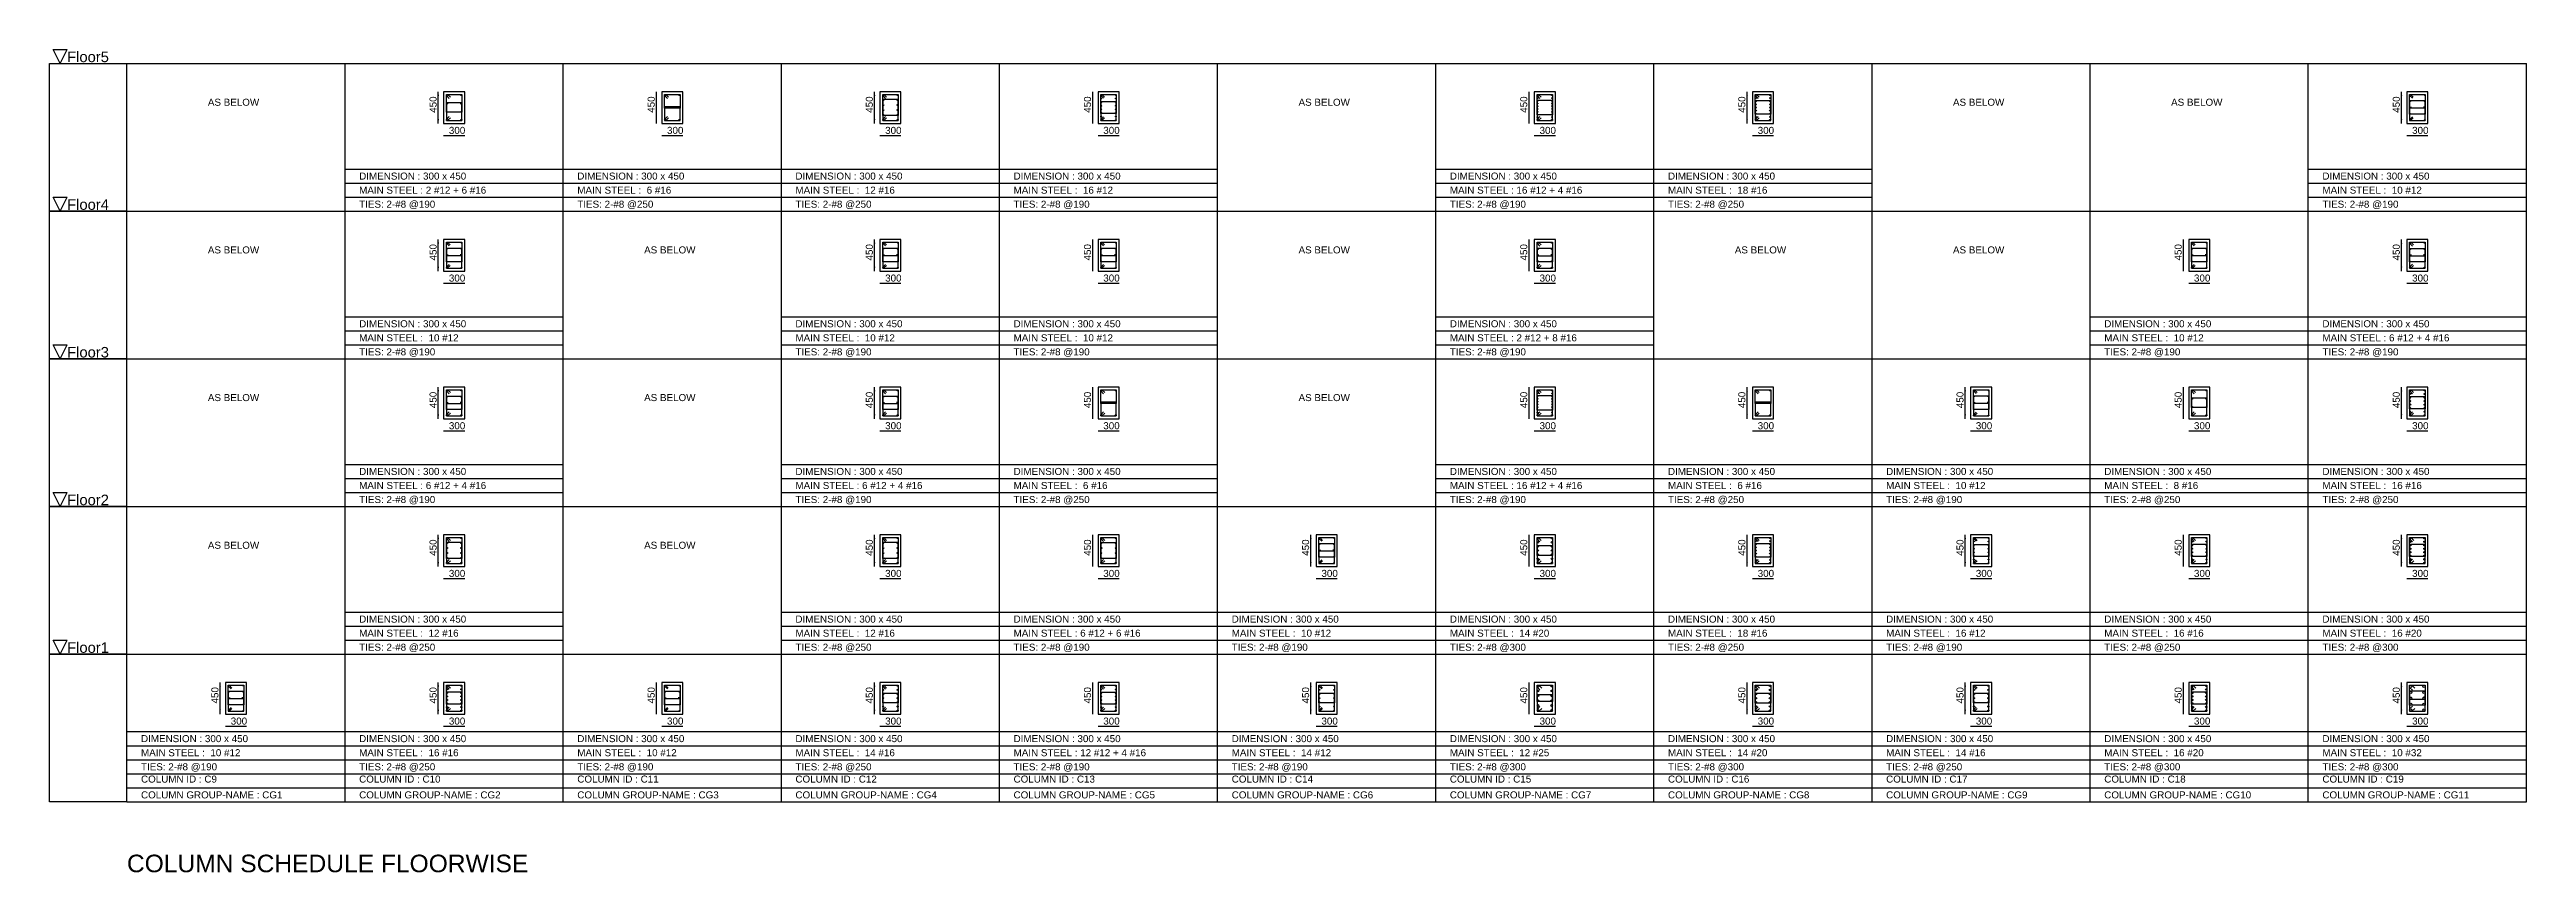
# Model space of a CAD drawing. Extents: x 28 to 264, y -211 to 74.
# Drawn here: x 30.28 to 65.48, y 61.88 to 73.58 of the extents above; entities that cross this region are included whole.
import ezdxf

# ---------------------------------------------------------------- set-up
doc = ezdxf.new("R2010")
doc.units = 0
for name, color, linetype in [('Border', 7, 'CONTINUOUS'), ('Column_Group_Name', 3, 'CONTINUOUS'), ('Column_ID', 4, 'CONTINUOUS'), ('ColumnBars', 1, 'CONTINUOUS'), ('ColumnBars1', 1, 'CONTINUOUS'), ('ColumnCrossSection', 7, 'CONTINUOUS'), ('Dim_All', 7, 'CONTINUOUS'), ('Dimensions', 7, 'CONTINUOUS'), ('Floor_Number', 3, 'CONTINUOUS'), ('Links', 2, 'CONTINUOUS'), ('MainSteel', 1, 'CONTINUOUS'), ('Text_AsBelow', 7, 'CONTINUOUS'), ('title', 7, 'CONTINUOUS')]:
    doc.layers.add(name, color=color, linetype=linetype)
doc.styles.add('STRUDS_Arial', font='ARIAL.TTF', dxfattribs={"height": 0.04})

msp = doc.modelspace()

# ---------------------------------------------------------------- texts
at = {"layer": 'Column_Group_Name', "style": 'STRUDS_Arial'}
for s, p in [('COLUMN GROUP-NAME : CG1', (31.578, 62.93)), ('COLUMN GROUP-NAME : CG2', (34.678, 62.93)), ('COLUMN GROUP-NAME : CG3', (37.778, 62.93)), ('COLUMN GROUP-NAME : CG4', (40.878, 62.93)), ('COLUMN GROUP-NAME : CG5', (43.978, 62.93)), ('COLUMN GROUP-NAME : CG6', (47.078, 62.93)), ('COLUMN GROUP-NAME : CG7', (50.178, 62.93)), ('COLUMN GROUP-NAME : CG8', (53.278, 62.93)), ('COLUMN GROUP-NAME : CG9', (56.378, 62.93)), ('COLUMN GROUP-NAME : CG10', (59.478, 62.93)), ('COLUMN GROUP-NAME : CG11', (62.578, 62.93))]:
    msp.add_text(s, height=0.1, dxfattribs=at).set_placement(p)
at = {"layer": 'Column_ID', "style": 'STRUDS_Arial'}
for s, p in [('COLUMN ID : C9', (31.578, 63.155)), ('COLUMN ID : C10', (34.678, 63.155)), ('COLUMN ID : C11', (37.778, 63.155)), ('COLUMN ID : C12', (40.878, 63.155)), ('COLUMN ID : C13', (43.978, 63.155)), ('COLUMN ID : C14', (47.078, 63.155)), ('COLUMN ID : C15', (50.178, 63.155)), ('COLUMN ID : C16', (53.278, 63.155)), ('COLUMN ID : C17', (56.378, 63.155)), ('COLUMN ID : C18', (59.478, 63.155)), ('COLUMN ID : C19', (62.578, 63.155))]:
    msp.add_text(s, height=0.1, dxfattribs=at).set_placement(p)
at = {"layer": 'Dimensions', "style": 'STRUDS_Arial'}
for p in [(35.778, 72.68), (38.878, 72.68), (41.978, 72.68), (45.078, 72.68), (51.278, 72.68), (54.378, 72.68), (63.678, 72.68), (35.778, 70.58), (41.978, 70.58), (45.078, 70.58), (51.278, 70.58), (60.578, 70.58), (63.678, 70.58), (35.778, 68.48), (41.978, 68.48), (45.078, 68.48), (51.278, 68.48), (54.378, 68.48), (57.478, 68.48), (60.578, 68.48), (63.678, 68.48), (35.778, 66.38), (41.978, 66.38), (45.078, 66.38), (48.178, 66.38), (51.278, 66.38), (54.378, 66.38), (57.478, 66.38), (60.578, 66.38), (63.678, 66.38), (32.678, 64.28), (35.778, 64.28), (38.878, 64.28), (41.978, 64.28), (45.078, 64.28), (48.178, 64.28), (51.278, 64.28), (54.378, 64.28), (57.478, 64.28), (60.578, 64.28), (63.678, 64.28)]:
    msp.add_text('450', height=0.1, rotation=90, dxfattribs=at).set_placement(p)
for s, p in [('300', (35.953, 72.38)), ('300', (39.053, 72.38)), ('300', (42.153, 72.38)), ('300', (45.253, 72.38)), ('300', (51.453, 72.38)), ('300', (54.553, 72.38)), ('300', (63.853, 72.38)), ('DIMENSION : 300 x 450', (34.678, 71.73)), ('DIMENSION : 300 x 450', (37.778, 71.73)), ('DIMENSION : 300 x 450', (40.878, 71.73)), ('DIMENSION : 300 x 450', (43.978, 71.73)), ('DIMENSION : 300 x 450', (50.178, 71.73)), ('DIMENSION : 300 x 450', (53.278, 71.73)), ('DIMENSION : 300 x 450', (62.578, 71.73)), ('300', (35.953, 70.28)), ('300', (42.153, 70.28)), ('300', (45.253, 70.28)), ('300', (51.453, 70.28)), ('300', (60.753, 70.28)), ('300', (63.853, 70.28)), ('DIMENSION : 300 x 450', (34.678, 69.63)), ('DIMENSION : 300 x 450', (40.878, 69.63)), ('DIMENSION : 300 x 450', (43.978, 69.63)), ('DIMENSION : 300 x 450', (50.178, 69.63)), ('DIMENSION : 300 x 450', (59.478, 69.63)), ('DIMENSION : 300 x 450', (62.578, 69.63)), ('300', (35.953, 68.18)), ('300', (42.153, 68.18)), ('300', (45.253, 68.18)), ('300', (51.453, 68.18)), ('300', (54.553, 68.18)), ('300', (57.653, 68.18)), ('300', (60.753, 68.18)), ('300', (63.853, 68.18)), ('DIMENSION : 300 x 450', (34.678, 67.53)), ('DIMENSION : 300 x 450', (40.878, 67.53)), ('DIMENSION : 300 x 450', (43.978, 67.53)), ('DIMENSION : 300 x 450', (50.178, 67.53)), ('DIMENSION : 300 x 450', (53.278, 67.53)), ('DIMENSION : 300 x 450', (56.378, 67.53)), ('DIMENSION : 300 x 450', (59.478, 67.53)), ('DIMENSION : 300 x 450', (62.578, 67.53)), ('300', (35.953, 66.08)), ('300', (42.153, 66.08)), ('300', (45.253, 66.08)), ('300', (48.353, 66.08)), ('300', (51.453, 66.08)), ('300', (54.553, 66.08)), ('300', (57.653, 66.08)), ('300', (60.753, 66.08)), ('300', (63.853, 66.08)), ('DIMENSION : 300 x 450', (34.678, 65.43)), ('DIMENSION : 300 x 450', (40.878, 65.43)), ('DIMENSION : 300 x 450', (43.978, 65.43)), ('DIMENSION : 300 x 450', (47.078, 65.43)), ('DIMENSION : 300 x 450', (50.178, 65.43)), ('DIMENSION : 300 x 450', (53.278, 65.43)), ('DIMENSION : 300 x 450', (56.378, 65.43)), ('DIMENSION : 300 x 450', (59.478, 65.43)), ('DIMENSION : 300 x 450', (62.578, 65.43)), ('300', (32.853, 63.98)), ('300', (35.953, 63.98)), ('300', (39.053, 63.98)), ('300', (42.153, 63.98)), ('300', (45.253, 63.98)), ('300', (48.353, 63.98)), ('300', (51.453, 63.98)), ('300', (54.553, 63.98)), ('300', (57.653, 63.98)), ('300', (60.753, 63.98)), ('300', (63.853, 63.98)), ('DIMENSION : 300 x 450', (31.578, 63.73)), ('DIMENSION : 300 x 450', (34.678, 63.73)), ('DIMENSION : 300 x 450', (37.778, 63.73)), ('DIMENSION : 300 x 450', (40.878, 63.73)), ('DIMENSION : 300 x 450', (43.978, 63.73)), ('DIMENSION : 300 x 450', (47.078, 63.73)), ('DIMENSION : 300 x 450', (50.178, 63.73)), ('DIMENSION : 300 x 450', (53.278, 63.73)), ('DIMENSION : 300 x 450', (56.378, 63.73)), ('DIMENSION : 300 x 450', (59.478, 63.73)), ('DIMENSION : 300 x 450', (62.578, 63.73))]:
    msp.add_text(s, height=0.1, dxfattribs=at).set_placement(p)
at = {"layer": 'Floor_Number', "style": 'STRUDS_Arial'}
for s, p in [('Floor5', (30.528, 73.4)), ('Floor4', (30.528, 71.3)), ('Floor3', (30.528, 69.2)), ('Floor2', (30.528, 67.1)), ('Floor1', (30.528, 65))]:
    msp.add_text(s, height=0.15, dxfattribs=at).set_placement(p)
at = {"layer": 'Links', "style": 'STRUDS_Arial'}
for s, p in [('TIES: 2-#8 @190', (34.678, 71.33)), ('TIES: 2-#8 @250', (37.778, 71.33)), ('TIES: 2-#8 @250', (40.878, 71.33)), ('TIES: 2-#8 @190', (43.978, 71.33)), ('TIES: 2-#8 @190', (50.178, 71.33)), ('TIES: 2-#8 @250', (53.278, 71.33)), ('TIES: 2-#8 @190', (62.578, 71.33)), ('TIES: 2-#8 @190', (34.678, 69.23)), ('TIES: 2-#8 @190', (40.878, 69.23)), ('TIES: 2-#8 @190', (43.978, 69.23)), ('TIES: 2-#8 @190', (50.178, 69.23)), ('TIES: 2-#8 @190', (59.478, 69.23)), ('TIES: 2-#8 @190', (62.578, 69.23)), ('TIES: 2-#8 @190', (34.678, 67.13)), ('TIES: 2-#8 @190', (40.878, 67.13)), ('TIES: 2-#8 @250', (43.978, 67.13)), ('TIES: 2-#8 @190', (50.178, 67.13)), ('TIES: 2-#8 @250', (53.278, 67.13)), ('TIES: 2-#8 @190', (56.378, 67.13)), ('TIES: 2-#8 @250', (59.478, 67.13)), ('TIES: 2-#8 @250', (62.578, 67.13)), ('TIES: 2-#8 @250', (34.678, 65.03)), ('TIES: 2-#8 @250', (40.878, 65.03)), ('TIES: 2-#8 @190', (43.978, 65.03)), ('TIES: 2-#8 @190', (47.078, 65.03)), ('TIES: 2-#8 @300', (50.178, 65.03)), ('TIES: 2-#8 @250', (53.278, 65.03)), ('TIES: 2-#8 @190', (56.378, 65.03)), ('TIES: 2-#8 @250', (59.478, 65.03)), ('TIES: 2-#8 @300', (62.578, 65.03)), ('TIES: 2-#8 @190', (31.578, 63.33)), ('TIES: 2-#8 @250', (34.678, 63.33)), ('TIES: 2-#8 @190', (37.778, 63.33)), ('TIES: 2-#8 @250', (40.878, 63.33)), ('TIES: 2-#8 @190', (43.978, 63.33)), ('TIES: 2-#8 @190', (47.078, 63.33)), ('TIES: 2-#8 @300', (50.178, 63.33)), ('TIES: 2-#8 @300', (53.278, 63.33)), ('TIES: 2-#8 @250', (56.378, 63.33)), ('TIES: 2-#8 @300', (59.478, 63.33)), ('TIES: 2-#8 @300', (62.578, 63.33))]:
    msp.add_text(s, height=0.1, dxfattribs=at).set_placement(p)
at = {"layer": 'MainSteel', "style": 'STRUDS_Arial'}
for s, p in [('MAIN STEEL : 2 #12 + 6 #16 ', (34.678, 71.53)), ('MAIN STEEL :  6 #16', (37.778, 71.53)), ('MAIN STEEL :  12 #16', (40.878, 71.53)), ('MAIN STEEL :  16 #12', (43.978, 71.53)), ('MAIN STEEL : 16 #12 + 4 #16 ', (50.178, 71.53)), ('MAIN STEEL :  18 #16', (53.278, 71.53)), ('MAIN STEEL :  10 #12', (62.578, 71.53)), ('MAIN STEEL :  10 #12', (34.678, 69.43)), ('MAIN STEEL :  10 #12', (40.878, 69.43)), ('MAIN STEEL :  10 #12', (43.978, 69.43)), ('MAIN STEEL : 2 #12 + 8 #16 ', (50.178, 69.43)), ('MAIN STEEL :  10 #12', (59.478, 69.43)), ('MAIN STEEL : 6 #12 + 4 #16 ', (62.578, 69.43)), ('MAIN STEEL : 6 #12 + 4 #16 ', (34.678, 67.33)), ('MAIN STEEL : 6 #12 + 4 #16 ', (40.878, 67.33)), ('MAIN STEEL :  6 #16', (43.978, 67.33)), ('MAIN STEEL : 16 #12 + 4 #16 ', (50.178, 67.33)), ('MAIN STEEL :  6 #16', (53.278, 67.33)), ('MAIN STEEL :  10 #12', (56.378, 67.33)), ('MAIN STEEL :  8 #16', (59.478, 67.33)), ('MAIN STEEL :  16 #16', (62.578, 67.33)), ('MAIN STEEL :  12 #16', (34.678, 65.23)), ('MAIN STEEL :  12 #16', (40.878, 65.23)), ('MAIN STEEL : 6 #12 + 6 #16 ', (43.978, 65.23)), ('MAIN STEEL :  10 #12', (47.078, 65.23)), ('MAIN STEEL :  14 #20', (50.178, 65.23)), ('MAIN STEEL :  18 #16', (53.278, 65.23)), ('MAIN STEEL :  16 #12', (56.378, 65.23)), ('MAIN STEEL :  16 #16', (59.478, 65.23)), ('MAIN STEEL :  16 #20', (62.578, 65.23)), ('MAIN STEEL :  10 #12', (31.578, 63.53)), ('MAIN STEEL :  16 #16', (34.678, 63.53)), ('MAIN STEEL :  10 #12', (37.778, 63.53)), ('MAIN STEEL :  14 #16', (40.878, 63.53)), ('MAIN STEEL : 12 #12 + 4 #16 ', (43.978, 63.53)), ('MAIN STEEL :  14 #12', (47.078, 63.53)), ('MAIN STEEL :  12 #25', (50.178, 63.53)), ('MAIN STEEL :  14 #20', (53.278, 63.53)), ('MAIN STEEL :  14 #16', (56.378, 63.53)), ('MAIN STEEL :  16 #20', (59.478, 63.53)), ('MAIN STEEL :  10 #32', (62.578, 63.53))]:
    msp.add_text(s, height=0.1, dxfattribs=at).set_placement(p)
at = {"layer": 'Text_AsBelow', "style": 'STRUDS_Arial'}
for p in [(32.528, 72.78), (48.028, 72.78), (57.328, 72.78), (60.428, 72.78), (32.528, 70.68), (38.728, 70.68), (48.028, 70.68), (54.228, 70.68), (57.328, 70.68), (32.528, 68.58), (38.728, 68.58), (48.028, 68.58), (32.528, 66.48), (38.728, 66.48)]:
    msp.add_text('AS BELOW', height=0.1, dxfattribs=at).set_placement(p)
at = {"layer": 'title', "style": 'STRUDS_Arial'}
msp.add_text('COLUMN SCHEDULE FLOORWISE', height=0.25, dxfattribs=at).set_placement((31.378, 61.88))

# ---------------------------------------------------------------- linework, layer by layer
at = {"layer": 'Border'}
for p, q in [((30.278, 71.28), (30.278, 73.38)), ((30.278, 73.38), (31.378, 73.38)), ((31.378, 71.28), (31.378, 73.38)), ((31.378, 73.38), (34.478, 73.38)), ((34.478, 71.28), (34.478, 73.38)), ((34.478, 71.28), (34.478, 73.38)), ((34.478, 73.38), (37.578, 73.38)), ((37.578, 71.28), (37.578, 73.38)), ((37.578, 71.28), (37.578, 73.38)), ((37.578, 73.38), (40.678, 73.38)), ((40.678, 71.28), (40.678, 73.38)), ((40.678, 71.28), (40.678, 73.38)), ((40.678, 73.38), (43.778, 73.38)), ((43.778, 71.28), (43.778, 73.38)), ((43.778, 71.28), (43.778, 73.38)), ((43.778, 73.38), (46.878, 73.38)), ((46.878, 71.28), (46.878, 73.38)), ((46.878, 71.28), (46.878, 73.38)), ((46.878, 73.38), (49.978, 73.38)), ((49.978, 71.28), (49.978, 73.38)), ((49.978, 71.28), (49.978, 73.38)), ((49.978, 73.38), (53.078, 73.38)), ((53.078, 71.28), (53.078, 73.38)), ((53.078, 71.28), (53.078, 73.38)), ((53.078, 73.38), (56.178, 73.38)), ((56.178, 71.28), (56.178, 73.38)), ((56.178, 71.28), (56.178, 73.38)), ((56.178, 73.38), (59.278, 73.38)), ((59.278, 71.28), (59.278, 73.38)), ((59.278, 71.28), (59.278, 73.38)), ((59.278, 73.38), (62.378, 73.38)), ((62.378, 71.28), (62.378, 73.38)), ((62.378, 71.28), (62.378, 73.38)), ((62.378, 73.38), (65.478, 73.38)), ((65.478, 71.28), (65.478, 73.38)), ((65.478, 71.28), (65.478, 73.38)), ((34.478, 71.88), (37.578, 71.88)), ((37.578, 71.88), (40.678, 71.88)), ((40.678, 71.88), (43.778, 71.88)), ((43.778, 71.88), (46.878, 71.88)), ((49.978, 71.88), (53.078, 71.88)), ((53.078, 71.88), (56.178, 71.88)), ((62.378, 71.88), (65.478, 71.88)), ((34.478, 71.68), (37.578, 71.68)), ((34.478, 71.48), (37.578, 71.48)), ((37.578, 71.68), (40.678, 71.68)), ((37.578, 71.48), (40.678, 71.48)), ((40.678, 71.68), (43.778, 71.68)), ((40.678, 71.48), (43.778, 71.48)), ((43.778, 71.68), (46.878, 71.68)), ((43.778, 71.48), (46.878, 71.48)), ((49.978, 71.68), (53.078, 71.68)), ((49.978, 71.48), (53.078, 71.48)), ((53.078, 71.68), (56.178, 71.68)), ((53.078, 71.48), (56.178, 71.48)), ((62.378, 71.68), (65.478, 71.68)), ((62.378, 71.48), (65.478, 71.48)), ((30.278, 69.18), (30.278, 71.28)), ((30.278, 71.28), (31.378, 71.28)), ((31.378, 71.28), (30.278, 71.28)), ((31.378, 69.18), (31.378, 71.28)), ((31.378, 71.28), (34.478, 71.28)), ((34.478, 69.18), (34.478, 71.28)), ((34.478, 69.18), (34.478, 71.28)), ((34.478, 71.28), (37.578, 71.28)), ((34.478, 71.28), (37.578, 71.28)), ((37.578, 69.18), (37.578, 71.28)), ((37.578, 69.18), (37.578, 71.28)), ((37.578, 71.28), (40.678, 71.28)), ((37.578, 71.28), (40.678, 71.28)), ((40.678, 69.18), (40.678, 71.28)), ((40.678, 69.18), (40.678, 71.28)), ((40.678, 71.28), (43.778, 71.28)), ((40.678, 71.28), (43.778, 71.28)), ((43.778, 69.18), (43.778, 71.28)), ((43.778, 69.18), (43.778, 71.28)), ((43.778, 71.28), (46.878, 71.28)), ((43.778, 71.28), (46.878, 71.28)), ((46.878, 69.18), (46.878, 71.28)), ((46.878, 69.18), (46.878, 71.28)), ((46.878, 71.28), (49.978, 71.28)), ((49.978, 69.18), (49.978, 71.28)), ((49.978, 69.18), (49.978, 71.28)), ((49.978, 71.28), (53.078, 71.28)), ((49.978, 71.28), (53.078, 71.28)), ((53.078, 69.18), (53.078, 71.28)), ((53.078, 69.18), (53.078, 71.28)), ((53.078, 71.28), (56.178, 71.28)), ((53.078, 71.28), (56.178, 71.28)), ((56.178, 69.18), (56.178, 71.28)), ((56.178, 69.18), (56.178, 71.28)), ((56.178, 71.28), (59.278, 71.28)), ((59.278, 69.18), (59.278, 71.28)), ((59.278, 69.18), (59.278, 71.28)), ((59.278, 71.28), (62.378, 71.28)), ((62.378, 69.18), (62.378, 71.28)), ((62.378, 69.18), (62.378, 71.28)), ((62.378, 71.28), (65.478, 71.28)), ((62.378, 71.28), (65.478, 71.28)), ((65.478, 69.18), (65.478, 71.28)), ((65.478, 69.18), (65.478, 71.28)), ((34.478, 69.78), (37.578, 69.78)), ((40.678, 69.78), (43.778, 69.78)), ((43.778, 69.78), (46.878, 69.78)), ((49.978, 69.78), (53.078, 69.78)), ((59.278, 69.78), (62.378, 69.78)), ((62.378, 69.78), (65.478, 69.78)), ((34.478, 69.58), (37.578, 69.58)), ((34.478, 69.38), (37.578, 69.38)), ((40.678, 69.58), (43.778, 69.58)), ((40.678, 69.38), (43.778, 69.38)), ((43.778, 69.58), (46.878, 69.58)), ((43.778, 69.38), (46.878, 69.38)), ((49.978, 69.58), (53.078, 69.58)), ((49.978, 69.38), (53.078, 69.38)), ((59.278, 69.58), (62.378, 69.58)), ((59.278, 69.38), (62.378, 69.38)), ((62.378, 69.58), (65.478, 69.58)), ((62.378, 69.38), (65.478, 69.38)), ((30.278, 67.08), (30.278, 69.18)), ((30.278, 69.18), (31.378, 69.18)), ((31.378, 69.18), (30.278, 69.18)), ((31.378, 67.08), (31.378, 69.18)), ((31.378, 69.18), (34.478, 69.18)), ((34.478, 67.08), (34.478, 69.18)), ((34.478, 67.08), (34.478, 69.18)), ((34.478, 69.18), (37.578, 69.18)), ((34.478, 69.18), (37.578, 69.18)), ((37.578, 67.08), (37.578, 69.18)), ((37.578, 67.08), (37.578, 69.18)), ((37.578, 69.18), (40.678, 69.18)), ((40.678, 67.08), (40.678, 69.18)), ((40.678, 67.08), (40.678, 69.18)), ((40.678, 69.18), (43.778, 69.18)), ((40.678, 69.18), (43.778, 69.18)), ((43.778, 67.08), (43.778, 69.18)), ((43.778, 67.08), (43.778, 69.18)), ((43.778, 69.18), (46.878, 69.18)), ((43.778, 69.18), (46.878, 69.18)), ((46.878, 67.08), (46.878, 69.18)), ((46.878, 67.08), (46.878, 69.18)), ((46.878, 69.18), (49.978, 69.18)), ((49.978, 67.08), (49.978, 69.18)), ((49.978, 67.08), (49.978, 69.18)), ((49.978, 69.18), (53.078, 69.18)), ((49.978, 69.18), (53.078, 69.18)), ((53.078, 67.08), (53.078, 69.18)), ((53.078, 67.08), (53.078, 69.18)), ((53.078, 69.18), (56.178, 69.18)), ((56.178, 67.08), (56.178, 69.18)), ((56.178, 67.08), (56.178, 69.18)), ((56.178, 69.18), (59.278, 69.18)), ((59.278, 67.08), (59.278, 69.18)), ((59.278, 67.08), (59.278, 69.18)), ((59.278, 69.18), (62.378, 69.18)), ((59.278, 69.18), (62.378, 69.18)), ((62.378, 67.08), (62.378, 69.18)), ((62.378, 67.08), (62.378, 69.18)), ((62.378, 69.18), (65.478, 69.18)), ((62.378, 69.18), (65.478, 69.18)), ((65.478, 67.08), (65.478, 69.18)), ((65.478, 67.08), (65.478, 69.18)), ((34.478, 67.68), (37.578, 67.68)), ((40.678, 67.68), (43.778, 67.68)), ((43.778, 67.68), (46.878, 67.68)), ((49.978, 67.68), (53.078, 67.68)), ((53.078, 67.68), (56.178, 67.68)), ((56.178, 67.68), (59.278, 67.68)), ((59.278, 67.68), (62.378, 67.68)), ((62.378, 67.68), (65.478, 67.68)), ((34.478, 67.48), (37.578, 67.48)), ((34.478, 67.28), (37.578, 67.28)), ((40.678, 67.48), (43.778, 67.48)), ((40.678, 67.28), (43.778, 67.28)), ((43.778, 67.48), (46.878, 67.48)), ((43.778, 67.28), (46.878, 67.28)), ((49.978, 67.48), (53.078, 67.48)), ((49.978, 67.28), (53.078, 67.28)), ((53.078, 67.48), (56.178, 67.48)), ((53.078, 67.28), (56.178, 67.28)), ((56.178, 67.48), (59.278, 67.48)), ((56.178, 67.28), (59.278, 67.28)), ((59.278, 67.48), (62.378, 67.48)), ((59.278, 67.28), (62.378, 67.28)), ((62.378, 67.48), (65.478, 67.48)), ((62.378, 67.28), (65.478, 67.28)), ((30.278, 64.98), (30.278, 67.08)), ((30.278, 67.08), (31.378, 67.08)), ((31.378, 67.08), (30.278, 67.08)), ((31.378, 64.98), (31.378, 67.08)), ((31.378, 67.08), (34.478, 67.08)), ((34.478, 64.98), (34.478, 67.08)), ((34.478, 64.98), (34.478, 67.08)), ((34.478, 67.08), (37.578, 67.08)), ((34.478, 67.08), (37.578, 67.08)), ((37.578, 64.98), (37.578, 67.08)), ((37.578, 64.98), (37.578, 67.08)), ((37.578, 67.08), (40.678, 67.08)), ((40.678, 64.98), (40.678, 67.08)), ((40.678, 64.98), (40.678, 67.08)), ((40.678, 67.08), (43.778, 67.08)), ((40.678, 67.08), (43.778, 67.08)), ((43.778, 64.98), (43.778, 67.08)), ((43.778, 64.98), (43.778, 67.08)), ((43.778, 67.08), (46.878, 67.08)), ((43.778, 67.08), (46.878, 67.08)), ((46.878, 64.98), (46.878, 67.08)), ((46.878, 64.98), (46.878, 67.08)), ((46.878, 67.08), (49.978, 67.08)), ((49.978, 64.98), (49.978, 67.08)), ((49.978, 64.98), (49.978, 67.08)), ((49.978, 67.08), (53.078, 67.08)), ((49.978, 67.08), (53.078, 67.08)), ((53.078, 64.98), (53.078, 67.08)), ((53.078, 64.98), (53.078, 67.08)), ((53.078, 67.08), (56.178, 67.08)), ((53.078, 67.08), (56.178, 67.08)), ((56.178, 64.98), (56.178, 67.08)), ((56.178, 64.98), (56.178, 67.08)), ((56.178, 67.08), (59.278, 67.08)), ((56.178, 67.08), (59.278, 67.08)), ((59.278, 64.98), (59.278, 67.08)), ((59.278, 64.98), (59.278, 67.08)), ((59.278, 67.08), (62.378, 67.08)), ((59.278, 67.08), (62.378, 67.08)), ((62.378, 64.98), (62.378, 67.08)), ((62.378, 64.98), (62.378, 67.08)), ((62.378, 67.08), (65.478, 67.08)), ((62.378, 67.08), (65.478, 67.08)), ((65.478, 64.98), (65.478, 67.08)), ((65.478, 64.98), (65.478, 67.08)), ((34.478, 65.58), (37.578, 65.58)), ((40.678, 65.58), (43.778, 65.58)), ((43.778, 65.58), (46.878, 65.58)), ((46.878, 65.58), (49.978, 65.58)), ((49.978, 65.58), (53.078, 65.58)), ((53.078, 65.58), (56.178, 65.58)), ((56.178, 65.58), (59.278, 65.58)), ((59.278, 65.58), (62.378, 65.58)), ((62.378, 65.58), (65.478, 65.58)), ((34.478, 65.38), (37.578, 65.38)), ((34.478, 65.18), (37.578, 65.18)), ((40.678, 65.38), (43.778, 65.38)), ((40.678, 65.18), (43.778, 65.18)), ((43.778, 65.38), (46.878, 65.38)), ((43.778, 65.18), (46.878, 65.18)), ((46.878, 65.38), (49.978, 65.38)), ((46.878, 65.18), (49.978, 65.18)), ((49.978, 65.38), (53.078, 65.38)), ((49.978, 65.18), (53.078, 65.18)), ((53.078, 65.38), (56.178, 65.38)), ((53.078, 65.18), (56.178, 65.18)), ((56.178, 65.38), (59.278, 65.38)), ((56.178, 65.18), (59.278, 65.18)), ((59.278, 65.38), (62.378, 65.38)), ((59.278, 65.18), (62.378, 65.18)), ((62.378, 65.38), (65.478, 65.38)), ((62.378, 65.18), (65.478, 65.18)), ((30.278, 62.88), (30.278, 64.98)), ((30.278, 64.98), (31.378, 64.98)), ((31.378, 64.98), (30.278, 64.98)), ((31.378, 62.88), (31.378, 64.98)), ((31.378, 64.98), (34.478, 64.98)), ((34.478, 62.88), (34.478, 64.98)), ((34.478, 62.88), (34.478, 64.98)), ((34.478, 64.98), (37.578, 64.98)), ((34.478, 64.98), (37.578, 64.98)), ((37.578, 62.88), (37.578, 64.98)), ((37.578, 62.88), (37.578, 64.98)), ((37.578, 64.98), (40.678, 64.98)), ((40.678, 62.88), (40.678, 64.98)), ((40.678, 62.88), (40.678, 64.98)), ((40.678, 64.98), (43.778, 64.98)), ((40.678, 64.98), (43.778, 64.98)), ((43.778, 62.88), (43.778, 64.98)), ((43.778, 62.88), (43.778, 64.98)), ((43.778, 64.98), (46.878, 64.98)), ((43.778, 64.98), (46.878, 64.98)), ((46.878, 62.88), (46.878, 64.98)), ((46.878, 62.88), (46.878, 64.98)), ((46.878, 64.98), (49.978, 64.98)), ((46.878, 64.98), (49.978, 64.98)), ((49.978, 62.88), (49.978, 64.98)), ((49.978, 62.88), (49.978, 64.98)), ((49.978, 64.98), (53.078, 64.98)), ((49.978, 64.98), (53.078, 64.98)), ((53.078, 62.88), (53.078, 64.98)), ((53.078, 62.88), (53.078, 64.98)), ((53.078, 64.98), (56.178, 64.98)), ((53.078, 64.98), (56.178, 64.98)), ((56.178, 62.88), (56.178, 64.98)), ((56.178, 62.88), (56.178, 64.98)), ((56.178, 64.98), (59.278, 64.98)), ((56.178, 64.98), (59.278, 64.98)), ((59.278, 62.88), (59.278, 64.98)), ((59.278, 62.88), (59.278, 64.98)), ((59.278, 64.98), (62.378, 64.98)), ((59.278, 64.98), (62.378, 64.98)), ((62.378, 62.88), (62.378, 64.98)), ((62.378, 62.88), (62.378, 64.98)), ((62.378, 64.98), (65.478, 64.98)), ((62.378, 64.98), (65.478, 64.98)), ((65.478, 62.88), (65.478, 64.98)), ((65.478, 62.88), (65.478, 64.98)), ((31.378, 63.88), (34.478, 63.88)), ((34.478, 63.88), (37.578, 63.88)), ((37.578, 63.88), (40.678, 63.88)), ((40.678, 63.88), (43.778, 63.88)), ((43.778, 63.88), (46.878, 63.88)), ((46.878, 63.88), (49.978, 63.88)), ((49.978, 63.88), (53.078, 63.88)), ((53.078, 63.88), (56.178, 63.88)), ((56.178, 63.88), (59.278, 63.88)), ((59.278, 63.88), (62.378, 63.88)), ((62.378, 63.88), (65.478, 63.88)), ((31.378, 63.68), (34.478, 63.68)), ((31.378, 63.48), (34.478, 63.48)), ((34.478, 63.68), (37.578, 63.68)), ((34.478, 63.48), (37.578, 63.48)), ((37.578, 63.68), (40.678, 63.68)), ((37.578, 63.48), (40.678, 63.48)), ((40.678, 63.68), (43.778, 63.68)), ((40.678, 63.48), (43.778, 63.48)), ((43.778, 63.68), (46.878, 63.68)), ((43.778, 63.48), (46.878, 63.48)), ((46.878, 63.68), (49.978, 63.68)), ((46.878, 63.48), (49.978, 63.48)), ((49.978, 63.68), (53.078, 63.68)), ((49.978, 63.48), (53.078, 63.48)), ((53.078, 63.68), (56.178, 63.68)), ((53.078, 63.48), (56.178, 63.48)), ((56.178, 63.68), (59.278, 63.68)), ((56.178, 63.48), (59.278, 63.48)), ((59.278, 63.68), (62.378, 63.68)), ((59.278, 63.48), (62.378, 63.48)), ((62.378, 63.68), (65.478, 63.68)), ((62.378, 63.48), (65.478, 63.48)), ((31.378, 63.28), (34.478, 63.28)), ((31.378, 63.08), (34.478, 63.08)), ((34.478, 63.28), (37.578, 63.28)), ((34.478, 63.08), (37.578, 63.08)), ((37.578, 63.28), (40.678, 63.28)), ((37.578, 63.08), (40.678, 63.08)), ((40.678, 63.28), (43.778, 63.28)), ((40.678, 63.08), (43.778, 63.08)), ((43.778, 63.28), (46.878, 63.28)), ((43.778, 63.08), (46.878, 63.08)), ((46.878, 63.28), (49.978, 63.28)), ((46.878, 63.08), (49.978, 63.08)), ((49.978, 63.28), (53.078, 63.28)), ((49.978, 63.08), (53.078, 63.08)), ((53.078, 63.28), (56.178, 63.28)), ((53.078, 63.08), (56.178, 63.08)), ((56.178, 63.28), (59.278, 63.28)), ((56.178, 63.08), (59.278, 63.08)), ((59.278, 63.28), (62.378, 63.28)), ((59.278, 63.08), (62.378, 63.08)), ((62.378, 63.28), (65.478, 63.28)), ((62.378, 63.08), (65.478, 63.08)), ((31.378, 62.88), (30.278, 62.88)), ((31.378, 62.88), (34.478, 62.88)), ((34.478, 62.88), (37.578, 62.88)), ((37.578, 62.88), (40.678, 62.88)), ((40.678, 62.88), (43.778, 62.88)), ((43.778, 62.88), (46.878, 62.88)), ((46.878, 62.88), (49.978, 62.88)), ((49.978, 62.88), (53.078, 62.88)), ((53.078, 62.88), (56.178, 62.88)), ((56.178, 62.88), (59.278, 62.88)), ((59.278, 62.88), (62.378, 62.88)), ((62.378, 62.88), (65.478, 62.88))]:
    msp.add_line(p, q, dxfattribs=at)
at = {"layer": 'ColumnBars'}
for centre, radius in [((39.026, 72.932), 0.008), ((39.23, 72.932), 0.008), ((42.126, 72.932), 0.008), ((42.126, 72.8612), 0.008), ((42.33, 72.932), 0.008), ((42.33, 72.8612), 0.008), ((45.224, 72.934), 0.006), ((45.224, 72.8829), 0.006), ((45.432, 72.934), 0.006), ((45.432, 72.8829), 0.006), ((51.424, 72.8891), 0.006), ((51.63, 72.8891), 0.006), ((54.526, 72.932), 0.008), ((54.526, 72.8877), 0.008), ((54.73, 72.932), 0.008), ((54.73, 72.8877), 0.008), ((63.824, 72.934), 0.006), ((64.032, 72.934), 0.006), ((35.924, 72.6933), 0.006), ((36.13, 72.6933), 0.006), ((39.026, 72.755), 0.008), ((39.026, 72.578), 0.008), ((39.23, 72.755), 0.008), ((39.23, 72.578), 0.008), ((42.126, 72.7904), 0.008), ((42.126, 72.7196), 0.008), ((42.126, 72.6488), 0.008), ((42.126, 72.578), 0.008), ((42.33, 72.7904), 0.008), ((42.33, 72.7196), 0.008), ((42.33, 72.6488), 0.008), ((42.33, 72.578), 0.008), ((45.224, 72.8317), 0.006), ((45.224, 72.7806), 0.006), ((45.224, 72.7294), 0.006), ((45.224, 72.6783), 0.006), ((45.224, 72.6271), 0.006), ((45.224, 72.576), 0.006), ((45.432, 72.8317), 0.006), ((45.432, 72.7806), 0.006), ((45.432, 72.7294), 0.006), ((45.432, 72.6783), 0.006), ((45.432, 72.6271), 0.006), ((45.432, 72.576), 0.006), ((51.424, 72.8502), 0.006), ((51.424, 72.8113), 0.006), ((51.424, 72.7724), 0.006), ((51.424, 72.7336), 0.006), ((51.424, 72.6947), 0.006), ((51.424, 72.6558), 0.006), ((51.424, 72.6169), 0.006), ((51.63, 72.8502), 0.006), ((51.63, 72.8113), 0.006), ((51.63, 72.7724), 0.006), ((51.63, 72.7336), 0.006), ((51.63, 72.6947), 0.006), ((51.63, 72.6558), 0.006), ((51.63, 72.6169), 0.006), ((54.526, 72.8435), 0.008), ((54.526, 72.7992), 0.008), ((54.526, 72.755), 0.008), ((54.526, 72.7107), 0.008), ((54.526, 72.6665), 0.008), ((54.526, 72.6222), 0.008), ((54.526, 72.578), 0.008), ((54.73, 72.8435), 0.008), ((54.73, 72.7992), 0.008), ((54.73, 72.755), 0.008), ((54.73, 72.7107), 0.008), ((54.73, 72.6665), 0.008), ((54.73, 72.6222), 0.008), ((54.73, 72.578), 0.008), ((63.824, 72.8445), 0.006), ((63.824, 72.755), 0.006), ((63.824, 72.6655), 0.006), ((63.824, 72.576), 0.006), ((64.032, 72.8445), 0.006), ((64.032, 72.755), 0.006), ((64.032, 72.6655), 0.006), ((64.032, 72.576), 0.006), ((35.924, 70.834), 0.006), ((36.132, 70.834), 0.006), ((42.124, 70.834), 0.006), ((42.332, 70.834), 0.006), ((45.224, 70.834), 0.006), ((45.432, 70.834), 0.006), ((60.724, 70.834), 0.006), ((60.932, 70.834), 0.006), ((35.924, 70.7445), 0.006), ((35.924, 70.655), 0.006), ((35.924, 70.5655), 0.006), ((35.924, 70.476), 0.006), ((36.132, 70.7445), 0.006), ((36.132, 70.655), 0.006), ((36.132, 70.5655), 0.006), ((36.132, 70.476), 0.006), ((42.124, 70.7445), 0.006), ((42.124, 70.655), 0.006), ((42.124, 70.5655), 0.006), ((42.124, 70.476), 0.006), ((42.332, 70.7445), 0.006), ((42.332, 70.655), 0.006), ((42.332, 70.5655), 0.006), ((42.332, 70.476), 0.006), ((45.224, 70.7445), 0.006), ((45.224, 70.655), 0.006), ((45.224, 70.5655), 0.006), ((45.224, 70.476), 0.006), ((45.432, 70.7445), 0.006), ((45.432, 70.655), 0.006), ((45.432, 70.5655), 0.006), ((45.432, 70.476), 0.006), ((51.424, 70.653), 0.006), ((51.63, 70.653), 0.006), ((60.724, 70.7445), 0.006), ((60.724, 70.655), 0.006), ((60.724, 70.5655), 0.006), ((60.724, 70.476), 0.006), ((60.932, 70.7445), 0.006), ((60.932, 70.655), 0.006), ((60.932, 70.5655), 0.006), ((60.932, 70.476), 0.006), ((63.824, 70.7405), 0.006), ((63.824, 70.653), 0.006), ((63.824, 70.5655), 0.006), ((64.03, 70.7405), 0.006), ((64.03, 70.653), 0.006), ((64.03, 70.5655), 0.006), ((35.924, 68.6405), 0.006), ((36.13, 68.6405), 0.006), ((42.124, 68.6405), 0.006), ((42.33, 68.6405), 0.006), ((45.226, 68.732), 0.008), ((45.43, 68.732), 0.008), ((51.424, 68.6891), 0.006), ((51.424, 68.6502), 0.006), ((51.63, 68.6891), 0.006), ((51.63, 68.6502), 0.006), ((54.526, 68.732), 0.008), ((54.73, 68.732), 0.008), ((57.624, 68.734), 0.006), ((57.624, 68.6445), 0.006), ((57.832, 68.734), 0.006), ((57.832, 68.6445), 0.006), ((60.726, 68.732), 0.008), ((60.93, 68.732), 0.008), ((63.826, 68.732), 0.008), ((63.826, 68.6814), 0.008), ((64.03, 68.732), 0.008), ((64.03, 68.6814), 0.008), ((35.924, 68.553), 0.006), ((35.924, 68.4655), 0.006), ((36.13, 68.553), 0.006), ((36.13, 68.4655), 0.006), ((42.124, 68.553), 0.006), ((42.124, 68.4655), 0.006), ((42.33, 68.553), 0.006), ((42.33, 68.4655), 0.006), ((45.226, 68.555), 0.008), ((45.226, 68.378), 0.008), ((45.43, 68.555), 0.008), ((45.43, 68.378), 0.008), ((51.424, 68.6113), 0.006), ((51.424, 68.5724), 0.006), ((51.424, 68.5336), 0.006), ((51.424, 68.4947), 0.006), ((51.424, 68.4558), 0.006), ((51.424, 68.4169), 0.006), ((51.63, 68.6113), 0.006), ((51.63, 68.5724), 0.006), ((51.63, 68.5336), 0.006), ((51.63, 68.4947), 0.006), ((51.63, 68.4558), 0.006), ((51.63, 68.4169), 0.006), ((54.526, 68.555), 0.008), ((54.526, 68.378), 0.008), ((54.73, 68.555), 0.008), ((54.73, 68.378), 0.008), ((57.624, 68.555), 0.006), ((57.624, 68.4655), 0.006), ((57.624, 68.376), 0.006), ((57.832, 68.555), 0.006), ((57.832, 68.4655), 0.006), ((57.832, 68.376), 0.006), ((60.726, 68.614), 0.008), ((60.726, 68.496), 0.008), ((60.726, 68.378), 0.008), ((60.93, 68.614), 0.008), ((60.93, 68.496), 0.008), ((60.93, 68.378), 0.008), ((63.826, 68.6309), 0.008), ((63.826, 68.5803), 0.008), ((63.826, 68.5297), 0.008), ((63.826, 68.4791), 0.008), ((63.826, 68.4286), 0.008), ((63.826, 68.378), 0.008), ((64.03, 68.6309), 0.008), ((64.03, 68.5803), 0.008), ((64.03, 68.5297), 0.008), ((64.03, 68.4791), 0.008), ((64.03, 68.4286), 0.008), ((64.03, 68.378), 0.008), ((35.926, 66.632), 0.008), ((35.926, 66.5612), 0.008), ((36.13, 66.632), 0.008), ((36.13, 66.5612), 0.008), ((42.126, 66.632), 0.008), ((42.126, 66.5612), 0.008), ((42.33, 66.632), 0.008), ((42.33, 66.5612), 0.008), ((45.224, 66.5588), 0.006), ((45.43, 66.5588), 0.006), ((48.324, 66.634), 0.006), ((48.324, 66.5445), 0.006), ((48.532, 66.634), 0.006), ((48.532, 66.5445), 0.006), ((51.428, 66.63), 0.01), ((51.428, 66.5717), 0.01), ((51.628, 66.63), 0.01), ((51.628, 66.5717), 0.01), ((54.526, 66.632), 0.008), ((54.526, 66.5878), 0.008), ((54.526, 66.5435), 0.008), ((54.73, 66.632), 0.008), ((54.73, 66.5878), 0.008), ((54.73, 66.5435), 0.008), ((57.624, 66.634), 0.006), ((57.624, 66.5829), 0.006), ((57.624, 66.5317), 0.006), ((57.832, 66.634), 0.006), ((57.832, 66.5829), 0.006), ((57.832, 66.5317), 0.006), ((60.726, 66.632), 0.008), ((60.726, 66.5814), 0.008), ((60.726, 66.5309), 0.008), ((60.93, 66.632), 0.008), ((60.93, 66.5814), 0.008), ((60.93, 66.5309), 0.008), ((63.828, 66.63), 0.01), ((63.828, 66.58), 0.01), ((63.828, 66.53), 0.01), ((64.028, 66.63), 0.01), ((64.028, 66.58), 0.01), ((64.028, 66.53), 0.01), ((35.926, 66.4904), 0.008), ((35.926, 66.4196), 0.008), ((35.926, 66.3488), 0.008), ((35.926, 66.278), 0.008), ((36.13, 66.4904), 0.008), ((36.13, 66.4196), 0.008), ((36.13, 66.3488), 0.008), ((36.13, 66.278), 0.008), ((42.126, 66.4904), 0.008), ((42.126, 66.4196), 0.008), ((42.126, 66.3488), 0.008), ((42.126, 66.278), 0.008), ((42.33, 66.4904), 0.008), ((42.33, 66.4196), 0.008), ((42.33, 66.3488), 0.008), ((42.33, 66.278), 0.008), ((45.224, 66.4164), 0.006), ((45.224, 66.3472), 0.006), ((45.43, 66.4164), 0.006), ((45.43, 66.3472), 0.006), ((48.324, 66.455), 0.006), ((48.324, 66.3655), 0.006), ((48.324, 66.276), 0.006), ((48.532, 66.455), 0.006), ((48.532, 66.3655), 0.006), ((48.532, 66.276), 0.006), ((51.428, 66.5133), 0.01), ((51.428, 66.455), 0.01), ((51.428, 66.3967), 0.01), ((51.428, 66.3383), 0.01), ((51.428, 66.28), 0.01), ((51.628, 66.5133), 0.01), ((51.628, 66.455), 0.01), ((51.628, 66.3967), 0.01), ((51.628, 66.3383), 0.01), ((51.628, 66.28), 0.01), ((54.526, 66.4993), 0.008), ((54.526, 66.455), 0.008), ((54.526, 66.4108), 0.008), ((54.526, 66.3665), 0.008), ((54.526, 66.3223), 0.008), ((54.526, 66.278), 0.008), ((54.73, 66.4993), 0.008), ((54.73, 66.455), 0.008), ((54.73, 66.4108), 0.008), ((54.73, 66.3665), 0.008), ((54.73, 66.3223), 0.008), ((54.73, 66.278), 0.008), ((57.624, 66.4806), 0.006), ((57.624, 66.4294), 0.006), ((57.624, 66.3783), 0.006), ((57.624, 66.3271), 0.006), ((57.624, 66.276), 0.006), ((57.832, 66.4806), 0.006), ((57.832, 66.4294), 0.006), ((57.832, 66.3783), 0.006), ((57.832, 66.3271), 0.006), ((57.832, 66.276), 0.006), ((60.726, 66.4803), 0.008), ((60.726, 66.4297), 0.008), ((60.726, 66.3791), 0.008), ((60.726, 66.3286), 0.008), ((60.726, 66.278), 0.008), ((60.93, 66.4803), 0.008), ((60.93, 66.4297), 0.008), ((60.93, 66.3791), 0.008), ((60.93, 66.3286), 0.008), ((60.93, 66.278), 0.008), ((63.828, 66.48), 0.01), ((63.828, 66.43), 0.01), ((63.828, 66.38), 0.01), ((63.828, 66.33), 0.01), ((63.828, 66.28), 0.01), ((64.028, 66.48), 0.01), ((64.028, 66.43), 0.01), ((64.028, 66.38), 0.01), ((64.028, 66.33), 0.01), ((64.028, 66.28), 0.01), ((32.824, 64.534), 0.006), ((32.824, 64.4445), 0.006), ((33.032, 64.534), 0.006), ((33.032, 64.4445), 0.006), ((35.926, 64.532), 0.008), ((35.926, 64.4814), 0.008), ((35.926, 64.4309), 0.008), ((36.13, 64.532), 0.008), ((36.13, 64.4814), 0.008), ((36.13, 64.4309), 0.008), ((39.024, 64.534), 0.006), ((39.024, 64.4445), 0.006), ((39.232, 64.534), 0.006), ((39.232, 64.4445), 0.006), ((42.126, 64.532), 0.008), ((42.126, 64.473), 0.008), ((42.126, 64.414), 0.008), ((42.33, 64.532), 0.008), ((42.33, 64.473), 0.008), ((42.33, 64.414), 0.008), ((45.224, 64.478), 0.006), ((45.224, 64.428), 0.006), ((45.43, 64.478), 0.006), ((45.43, 64.428), 0.006), ((48.324, 64.534), 0.006), ((48.324, 64.4743), 0.006), ((48.324, 64.4147), 0.006), ((48.532, 64.534), 0.006), ((48.532, 64.4743), 0.006), ((48.532, 64.4147), 0.006), ((51.4305, 64.5275), 0.0125), ((51.4305, 64.4585), 0.0125), ((51.6255, 64.5275), 0.0125), ((51.6255, 64.4585), 0.0125), ((54.528, 64.53), 0.01), ((54.528, 64.4717), 0.01), ((54.528, 64.4133), 0.01), ((54.728, 64.53), 0.01), ((54.728, 64.4717), 0.01), ((54.728, 64.4133), 0.01), ((57.626, 64.532), 0.008), ((57.626, 64.473), 0.008), ((57.626, 64.414), 0.008), ((57.83, 64.532), 0.008), ((57.83, 64.473), 0.008), ((57.83, 64.414), 0.008), ((60.728, 64.53), 0.01), ((60.728, 64.48), 0.01), ((60.728, 64.43), 0.01), ((60.928, 64.53), 0.01), ((60.928, 64.48), 0.01), ((60.928, 64.43), 0.01), ((63.834, 64.524), 0.016), ((63.834, 64.4395), 0.016), ((64.022, 64.524), 0.016), ((64.022, 64.4395), 0.016), ((32.824, 64.355), 0.006), ((32.824, 64.2655), 0.006), ((32.824, 64.176), 0.006), ((33.032, 64.355), 0.006), ((33.032, 64.2655), 0.006), ((33.032, 64.176), 0.006), ((35.926, 64.3803), 0.008), ((35.926, 64.3297), 0.008), ((35.926, 64.2791), 0.008), ((35.926, 64.2286), 0.008), ((35.926, 64.178), 0.008), ((36.13, 64.3803), 0.008), ((36.13, 64.3297), 0.008), ((36.13, 64.2791), 0.008), ((36.13, 64.2286), 0.008), ((36.13, 64.178), 0.008), ((39.024, 64.355), 0.006), ((39.024, 64.2655), 0.006), ((39.024, 64.176), 0.006), ((39.232, 64.355), 0.006), ((39.232, 64.2655), 0.006), ((39.232, 64.176), 0.006), ((42.126, 64.355), 0.008), ((42.126, 64.296), 0.008), ((42.126, 64.237), 0.008), ((42.126, 64.178), 0.008), ((42.33, 64.355), 0.008), ((42.33, 64.296), 0.008), ((42.33, 64.237), 0.008), ((42.33, 64.178), 0.008), ((45.224, 64.378), 0.006), ((45.224, 64.328), 0.006), ((45.224, 64.278), 0.006), ((45.224, 64.228), 0.006), ((45.43, 64.378), 0.006), ((45.43, 64.328), 0.006), ((45.43, 64.278), 0.006), ((45.43, 64.228), 0.006), ((48.324, 64.355), 0.006), ((48.324, 64.2953), 0.006), ((48.324, 64.2357), 0.006), ((48.324, 64.176), 0.006), ((48.532, 64.355), 0.006), ((48.532, 64.2953), 0.006), ((48.532, 64.2357), 0.006), ((48.532, 64.176), 0.006), ((51.4305, 64.3895), 0.0125), ((51.4305, 64.3205), 0.0125), ((51.4305, 64.2515), 0.0125), ((51.4305, 64.1825), 0.0125), ((51.6255, 64.3895), 0.0125), ((51.6255, 64.3205), 0.0125), ((51.6255, 64.2515), 0.0125), ((51.6255, 64.1825), 0.0125), ((54.528, 64.355), 0.01), ((54.528, 64.2967), 0.01), ((54.528, 64.2383), 0.01), ((54.528, 64.18), 0.01), ((54.728, 64.355), 0.01), ((54.728, 64.2967), 0.01), ((54.728, 64.2383), 0.01), ((54.728, 64.18), 0.01), ((57.626, 64.355), 0.008), ((57.626, 64.296), 0.008), ((57.626, 64.237), 0.008), ((57.626, 64.178), 0.008), ((57.83, 64.355), 0.008), ((57.83, 64.296), 0.008), ((57.83, 64.237), 0.008), ((57.83, 64.178), 0.008), ((60.728, 64.38), 0.01), ((60.728, 64.33), 0.01), ((60.728, 64.28), 0.01), ((60.728, 64.23), 0.01), ((60.728, 64.18), 0.01), ((60.928, 64.38), 0.01), ((60.928, 64.33), 0.01), ((60.928, 64.28), 0.01), ((60.928, 64.23), 0.01), ((60.928, 64.18), 0.01), ((63.834, 64.355), 0.016), ((63.834, 64.2705), 0.016), ((63.834, 64.186), 0.016), ((64.022, 64.355), 0.016), ((64.022, 64.2705), 0.016), ((64.022, 64.186), 0.016)]:
    msp.add_circle(centre, radius, dxfattribs=at)
at = {"layer": 'ColumnBars1'}
for centre in [(35.926, 72.932), (36.13, 72.932), (51.426, 72.932), (51.63, 72.932), (35.926, 72.8127), (35.926, 72.578), (36.13, 72.8127), (36.13, 72.578), (51.426, 72.578), (51.63, 72.578), (51.426, 70.832), (51.63, 70.832), (63.826, 70.832), (64.03, 70.832), (51.426, 70.7425), (51.426, 70.5675), (51.426, 70.478), (51.63, 70.7425), (51.63, 70.5675), (51.63, 70.478), (63.826, 70.478), (64.03, 70.478), (35.926, 68.732), (36.13, 68.732), (42.126, 68.732), (42.33, 68.732), (51.426, 68.732), (51.63, 68.732), (35.926, 68.378), (36.13, 68.378), (42.126, 68.378), (42.33, 68.378), (51.426, 68.378), (51.63, 68.378), (45.226, 66.632), (45.43, 66.632), (45.226, 66.4896), (45.226, 66.278), (45.43, 66.4896), (45.43, 66.278), (45.226, 64.532), (45.43, 64.532), (45.226, 64.178), (45.43, 64.178)]:
    msp.add_circle(centre, 0.008, dxfattribs=at)
at = {"layer": 'ColumnCrossSection'}
for p, q in [((36.178, 72.98), (35.878, 72.98)), ((35.878, 72.98), (35.878, 72.53)), ((36.178, 72.53), (36.178, 72.98)), ((39.278, 72.98), (38.978, 72.98)), ((38.978, 72.98), (38.978, 72.53)), ((39.278, 72.53), (39.278, 72.98)), ((42.378, 72.98), (42.078, 72.98)), ((42.078, 72.98), (42.078, 72.53)), ((42.378, 72.53), (42.378, 72.98)), ((45.478, 72.98), (45.178, 72.98)), ((45.178, 72.98), (45.178, 72.53)), ((45.478, 72.53), (45.478, 72.98)), ((51.678, 72.98), (51.378, 72.98)), ((51.378, 72.98), (51.378, 72.53)), ((51.678, 72.53), (51.678, 72.98)), ((54.778, 72.98), (54.478, 72.98)), ((54.478, 72.98), (54.478, 72.53)), ((54.778, 72.53), (54.778, 72.98)), ((64.078, 72.98), (63.778, 72.98)), ((63.778, 72.98), (63.778, 72.53)), ((64.078, 72.53), (64.078, 72.98)), ((35.878, 72.53), (36.178, 72.53)), ((38.978, 72.53), (39.278, 72.53)), ((42.078, 72.53), (42.378, 72.53)), ((45.178, 72.53), (45.478, 72.53)), ((51.378, 72.53), (51.678, 72.53)), ((54.478, 72.53), (54.778, 72.53)), ((63.778, 72.53), (64.078, 72.53)), ((36.178, 70.88), (35.878, 70.88)), ((35.878, 70.88), (35.878, 70.43)), ((36.178, 70.43), (36.178, 70.88)), ((42.378, 70.88), (42.078, 70.88)), ((42.078, 70.88), (42.078, 70.43)), ((42.378, 70.43), (42.378, 70.88)), ((45.478, 70.88), (45.178, 70.88)), ((45.178, 70.88), (45.178, 70.43)), ((45.478, 70.43), (45.478, 70.88)), ((51.678, 70.88), (51.378, 70.88)), ((51.378, 70.88), (51.378, 70.43)), ((51.678, 70.43), (51.678, 70.88)), ((60.978, 70.88), (60.678, 70.88)), ((60.678, 70.88), (60.678, 70.43)), ((60.978, 70.43), (60.978, 70.88)), ((64.078, 70.88), (63.778, 70.88)), ((63.778, 70.88), (63.778, 70.43)), ((64.078, 70.43), (64.078, 70.88)), ((35.878, 70.43), (36.178, 70.43)), ((42.078, 70.43), (42.378, 70.43)), ((45.178, 70.43), (45.478, 70.43)), ((51.378, 70.43), (51.678, 70.43)), ((60.678, 70.43), (60.978, 70.43)), ((63.778, 70.43), (64.078, 70.43)), ((36.178, 68.78), (35.878, 68.78)), ((35.878, 68.78), (35.878, 68.33)), ((36.178, 68.33), (36.178, 68.78)), ((42.378, 68.78), (42.078, 68.78)), ((42.078, 68.78), (42.078, 68.33)), ((42.378, 68.33), (42.378, 68.78)), ((45.478, 68.78), (45.178, 68.78)), ((45.178, 68.78), (45.178, 68.33)), ((45.478, 68.33), (45.478, 68.78)), ((51.678, 68.78), (51.378, 68.78)), ((51.378, 68.78), (51.378, 68.33)), ((51.678, 68.33), (51.678, 68.78)), ((54.778, 68.78), (54.478, 68.78)), ((54.478, 68.78), (54.478, 68.33)), ((54.778, 68.33), (54.778, 68.78)), ((57.878, 68.78), (57.578, 68.78)), ((57.578, 68.78), (57.578, 68.33)), ((57.878, 68.33), (57.878, 68.78)), ((60.978, 68.78), (60.678, 68.78)), ((60.678, 68.78), (60.678, 68.33)), ((60.978, 68.33), (60.978, 68.78)), ((64.078, 68.78), (63.778, 68.78)), ((63.778, 68.78), (63.778, 68.33)), ((64.078, 68.33), (64.078, 68.78)), ((35.878, 68.33), (36.178, 68.33)), ((42.078, 68.33), (42.378, 68.33)), ((45.178, 68.33), (45.478, 68.33)), ((51.378, 68.33), (51.678, 68.33)), ((54.478, 68.33), (54.778, 68.33)), ((57.578, 68.33), (57.878, 68.33)), ((60.678, 68.33), (60.978, 68.33)), ((63.778, 68.33), (64.078, 68.33)), ((36.178, 66.68), (35.878, 66.68)), ((35.878, 66.68), (35.878, 66.23)), ((36.178, 66.23), (36.178, 66.68)), ((42.378, 66.68), (42.078, 66.68)), ((42.078, 66.68), (42.078, 66.23)), ((42.378, 66.23), (42.378, 66.68)), ((45.478, 66.68), (45.178, 66.68)), ((45.178, 66.68), (45.178, 66.23)), ((45.478, 66.23), (45.478, 66.68)), ((48.578, 66.68), (48.278, 66.68)), ((48.278, 66.68), (48.278, 66.23)), ((48.578, 66.23), (48.578, 66.68)), ((51.678, 66.68), (51.378, 66.68)), ((51.378, 66.68), (51.378, 66.23)), ((51.678, 66.23), (51.678, 66.68)), ((54.778, 66.68), (54.478, 66.68)), ((54.478, 66.68), (54.478, 66.23)), ((54.778, 66.23), (54.778, 66.68)), ((57.878, 66.68), (57.578, 66.68)), ((57.578, 66.68), (57.578, 66.23)), ((57.878, 66.23), (57.878, 66.68)), ((60.978, 66.68), (60.678, 66.68)), ((60.678, 66.68), (60.678, 66.23)), ((60.978, 66.23), (60.978, 66.68)), ((64.078, 66.68), (63.778, 66.68)), ((63.778, 66.68), (63.778, 66.23)), ((64.078, 66.23), (64.078, 66.68)), ((35.878, 66.23), (36.178, 66.23)), ((42.078, 66.23), (42.378, 66.23)), ((45.178, 66.23), (45.478, 66.23)), ((48.278, 66.23), (48.578, 66.23)), ((51.378, 66.23), (51.678, 66.23)), ((54.478, 66.23), (54.778, 66.23)), ((57.578, 66.23), (57.878, 66.23)), ((60.678, 66.23), (60.978, 66.23)), ((63.778, 66.23), (64.078, 66.23)), ((33.078, 64.58), (32.778, 64.58)), ((32.778, 64.58), (32.778, 64.13)), ((33.078, 64.13), (33.078, 64.58)), ((36.178, 64.58), (35.878, 64.58)), ((35.878, 64.58), (35.878, 64.13)), ((36.178, 64.13), (36.178, 64.58)), ((39.278, 64.58), (38.978, 64.58)), ((38.978, 64.58), (38.978, 64.13)), ((39.278, 64.13), (39.278, 64.58)), ((42.378, 64.58), (42.078, 64.58)), ((42.078, 64.58), (42.078, 64.13)), ((42.378, 64.13), (42.378, 64.58)), ((45.478, 64.58), (45.178, 64.58)), ((45.178, 64.58), (45.178, 64.13)), ((45.478, 64.13), (45.478, 64.58)), ((48.578, 64.58), (48.278, 64.58)), ((48.278, 64.58), (48.278, 64.13)), ((48.578, 64.13), (48.578, 64.58)), ((51.678, 64.58), (51.378, 64.58)), ((51.378, 64.58), (51.378, 64.13)), ((51.678, 64.13), (51.678, 64.58)), ((54.778, 64.58), (54.478, 64.58)), ((54.478, 64.58), (54.478, 64.13)), ((54.778, 64.13), (54.778, 64.58)), ((57.878, 64.58), (57.578, 64.58)), ((57.578, 64.58), (57.578, 64.13)), ((57.878, 64.13), (57.878, 64.58)), ((60.978, 64.58), (60.678, 64.58)), ((60.678, 64.58), (60.678, 64.13)), ((60.978, 64.13), (60.978, 64.58)), ((64.078, 64.58), (63.778, 64.58)), ((63.778, 64.58), (63.778, 64.13)), ((64.078, 64.13), (64.078, 64.58)), ((32.778, 64.13), (33.078, 64.13)), ((35.878, 64.13), (36.178, 64.13)), ((38.978, 64.13), (39.278, 64.13)), ((42.078, 64.13), (42.378, 64.13)), ((45.178, 64.13), (45.478, 64.13)), ((48.278, 64.13), (48.578, 64.13)), ((51.378, 64.13), (51.678, 64.13)), ((54.478, 64.13), (54.778, 64.13)), ((57.578, 64.13), (57.878, 64.13)), ((60.678, 64.13), (60.978, 64.13)), ((63.778, 64.13), (64.078, 64.13))]:
    msp.add_line(p, q, dxfattribs=at)
at = {"layer": 'Dim_All'}
for p, q in [((35.803, 72.53), (35.803, 72.98)), ((38.903, 72.53), (38.903, 72.98)), ((42.003, 72.53), (42.003, 72.98)), ((45.103, 72.53), (45.103, 72.98)), ((51.303, 72.53), (51.303, 72.98)), ((54.403, 72.53), (54.403, 72.98)), ((63.703, 72.53), (63.703, 72.98)), ((35.878, 72.355), (36.178, 72.355)), ((38.978, 72.355), (39.278, 72.355)), ((42.078, 72.355), (42.378, 72.355)), ((45.178, 72.355), (45.478, 72.355)), ((51.378, 72.355), (51.678, 72.355)), ((54.478, 72.355), (54.778, 72.355)), ((63.778, 72.355), (64.078, 72.355)), ((35.803, 70.43), (35.803, 70.88)), ((42.003, 70.43), (42.003, 70.88)), ((45.103, 70.43), (45.103, 70.88)), ((51.303, 70.43), (51.303, 70.88)), ((60.603, 70.43), (60.603, 70.88)), ((63.703, 70.43), (63.703, 70.88)), ((35.878, 70.255), (36.178, 70.255)), ((42.078, 70.255), (42.378, 70.255)), ((45.178, 70.255), (45.478, 70.255)), ((51.378, 70.255), (51.678, 70.255)), ((60.678, 70.255), (60.978, 70.255)), ((63.778, 70.255), (64.078, 70.255)), ((35.803, 68.33), (35.803, 68.78)), ((42.003, 68.33), (42.003, 68.78)), ((45.103, 68.33), (45.103, 68.78)), ((51.303, 68.33), (51.303, 68.78)), ((54.403, 68.33), (54.403, 68.78)), ((57.503, 68.33), (57.503, 68.78)), ((60.603, 68.33), (60.603, 68.78)), ((63.703, 68.33), (63.703, 68.78)), ((35.878, 68.155), (36.178, 68.155)), ((42.078, 68.155), (42.378, 68.155)), ((45.178, 68.155), (45.478, 68.155)), ((51.378, 68.155), (51.678, 68.155)), ((54.478, 68.155), (54.778, 68.155)), ((57.578, 68.155), (57.878, 68.155)), ((60.678, 68.155), (60.978, 68.155)), ((63.778, 68.155), (64.078, 68.155)), ((35.803, 66.23), (35.803, 66.68)), ((42.003, 66.23), (42.003, 66.68)), ((45.103, 66.23), (45.103, 66.68)), ((48.203, 66.23), (48.203, 66.68)), ((51.303, 66.23), (51.303, 66.68)), ((54.403, 66.23), (54.403, 66.68)), ((57.503, 66.23), (57.503, 66.68)), ((60.603, 66.23), (60.603, 66.68)), ((63.703, 66.23), (63.703, 66.68)), ((35.878, 66.055), (36.178, 66.055)), ((42.078, 66.055), (42.378, 66.055)), ((45.178, 66.055), (45.478, 66.055)), ((48.278, 66.055), (48.578, 66.055)), ((51.378, 66.055), (51.678, 66.055)), ((54.478, 66.055), (54.778, 66.055)), ((57.578, 66.055), (57.878, 66.055)), ((60.678, 66.055), (60.978, 66.055)), ((63.778, 66.055), (64.078, 66.055)), ((32.703, 64.13), (32.703, 64.58)), ((35.803, 64.13), (35.803, 64.58)), ((38.903, 64.13), (38.903, 64.58)), ((42.003, 64.13), (42.003, 64.58)), ((45.103, 64.13), (45.103, 64.58)), ((48.203, 64.13), (48.203, 64.58)), ((51.303, 64.13), (51.303, 64.58)), ((54.403, 64.13), (54.403, 64.58)), ((57.503, 64.13), (57.503, 64.58)), ((60.603, 64.13), (60.603, 64.58)), ((63.703, 64.13), (63.703, 64.58)), ((32.778, 63.955), (33.078, 63.955)), ((35.878, 63.955), (36.178, 63.955)), ((38.978, 63.955), (39.278, 63.955)), ((42.078, 63.955), (42.378, 63.955)), ((45.178, 63.955), (45.478, 63.955)), ((48.278, 63.955), (48.578, 63.955)), ((51.378, 63.955), (51.678, 63.955)), ((54.478, 63.955), (54.778, 63.955)), ((57.578, 63.955), (57.878, 63.955)), ((60.678, 63.955), (60.978, 63.955)), ((63.778, 63.955), (64.078, 63.955))]:
    msp.add_line(p, q, dxfattribs=at)
at = {"layer": 'dim_all'}
for points in [[(35.803, 72.98), (35.793, 72.92), (35.803, 72.98), (35.813, 72.92)], [(38.903, 72.98), (38.893, 72.92), (38.903, 72.98), (38.913, 72.92)], [(42.003, 72.98), (41.993, 72.92), (42.003, 72.98), (42.013, 72.92)], [(45.103, 72.98), (45.093, 72.92), (45.103, 72.98), (45.113, 72.92)], [(51.303, 72.98), (51.293, 72.92), (51.303, 72.98), (51.313, 72.92)], [(54.403, 72.98), (54.393, 72.92), (54.403, 72.98), (54.413, 72.92)], [(63.703, 72.98), (63.693, 72.92), (63.703, 72.98), (63.713, 72.92)], [(35.803, 72.53), (35.793, 72.59), (35.803, 72.53), (35.813, 72.59)], [(38.903, 72.53), (38.893, 72.59), (38.903, 72.53), (38.913, 72.59)], [(42.003, 72.53), (41.993, 72.59), (42.003, 72.53), (42.013, 72.59)], [(45.103, 72.53), (45.093, 72.59), (45.103, 72.53), (45.113, 72.59)], [(51.303, 72.53), (51.293, 72.59), (51.303, 72.53), (51.313, 72.59)], [(54.403, 72.53), (54.393, 72.59), (54.403, 72.53), (54.413, 72.59)], [(63.703, 72.53), (63.693, 72.59), (63.703, 72.53), (63.713, 72.59)], [(35.878, 72.355), (35.938, 72.365), (35.878, 72.355), (35.938, 72.345)], [(36.178, 72.355), (36.118, 72.365), (36.178, 72.355), (36.118, 72.345)], [(38.978, 72.355), (39.038, 72.365), (38.978, 72.355), (39.038, 72.345)], [(39.278, 72.355), (39.218, 72.365), (39.278, 72.355), (39.218, 72.345)], [(42.078, 72.355), (42.138, 72.365), (42.078, 72.355), (42.138, 72.345)], [(42.378, 72.355), (42.318, 72.365), (42.378, 72.355), (42.318, 72.345)], [(45.178, 72.355), (45.238, 72.365), (45.178, 72.355), (45.238, 72.345)], [(45.478, 72.355), (45.418, 72.365), (45.478, 72.355), (45.418, 72.345)], [(51.378, 72.355), (51.438, 72.365), (51.378, 72.355), (51.438, 72.345)], [(51.678, 72.355), (51.618, 72.365), (51.678, 72.355), (51.618, 72.345)], [(54.478, 72.355), (54.538, 72.365), (54.478, 72.355), (54.538, 72.345)], [(54.778, 72.355), (54.718, 72.365), (54.778, 72.355), (54.718, 72.345)], [(63.778, 72.355), (63.838, 72.365), (63.778, 72.355), (63.838, 72.345)], [(64.078, 72.355), (64.018, 72.365), (64.078, 72.355), (64.018, 72.345)], [(35.803, 70.88), (35.793, 70.82), (35.803, 70.88), (35.813, 70.82)], [(42.003, 70.88), (41.993, 70.82), (42.003, 70.88), (42.013, 70.82)], [(45.103, 70.88), (45.093, 70.82), (45.103, 70.88), (45.113, 70.82)], [(51.303, 70.88), (51.293, 70.82), (51.303, 70.88), (51.313, 70.82)], [(60.603, 70.88), (60.593, 70.82), (60.603, 70.88), (60.613, 70.82)], [(63.703, 70.88), (63.693, 70.82), (63.703, 70.88), (63.713, 70.82)], [(35.803, 70.43), (35.793, 70.49), (35.803, 70.43), (35.813, 70.49)], [(42.003, 70.43), (41.993, 70.49), (42.003, 70.43), (42.013, 70.49)], [(45.103, 70.43), (45.093, 70.49), (45.103, 70.43), (45.113, 70.49)], [(51.303, 70.43), (51.293, 70.49), (51.303, 70.43), (51.313, 70.49)], [(60.603, 70.43), (60.593, 70.49), (60.603, 70.43), (60.613, 70.49)], [(63.703, 70.43), (63.693, 70.49), (63.703, 70.43), (63.713, 70.49)], [(35.878, 70.255), (35.938, 70.265), (35.878, 70.255), (35.938, 70.245)], [(36.178, 70.255), (36.118, 70.265), (36.178, 70.255), (36.118, 70.245)], [(42.078, 70.255), (42.138, 70.265), (42.078, 70.255), (42.138, 70.245)], [(42.378, 70.255), (42.318, 70.265), (42.378, 70.255), (42.318, 70.245)], [(45.178, 70.255), (45.238, 70.265), (45.178, 70.255), (45.238, 70.245)], [(45.478, 70.255), (45.418, 70.265), (45.478, 70.255), (45.418, 70.245)], [(51.378, 70.255), (51.438, 70.265), (51.378, 70.255), (51.438, 70.245)], [(51.678, 70.255), (51.618, 70.265), (51.678, 70.255), (51.618, 70.245)], [(60.678, 70.255), (60.738, 70.265), (60.678, 70.255), (60.738, 70.245)], [(60.978, 70.255), (60.918, 70.265), (60.978, 70.255), (60.918, 70.245)], [(63.778, 70.255), (63.838, 70.265), (63.778, 70.255), (63.838, 70.245)], [(64.078, 70.255), (64.018, 70.265), (64.078, 70.255), (64.018, 70.245)], [(35.803, 68.78), (35.793, 68.72), (35.803, 68.78), (35.813, 68.72)], [(42.003, 68.78), (41.993, 68.72), (42.003, 68.78), (42.013, 68.72)], [(45.103, 68.78), (45.093, 68.72), (45.103, 68.78), (45.113, 68.72)], [(51.303, 68.78), (51.293, 68.72), (51.303, 68.78), (51.313, 68.72)], [(54.403, 68.78), (54.393, 68.72), (54.403, 68.78), (54.413, 68.72)], [(57.503, 68.78), (57.493, 68.72), (57.503, 68.78), (57.513, 68.72)], [(60.603, 68.78), (60.593, 68.72), (60.603, 68.78), (60.613, 68.72)], [(63.703, 68.78), (63.693, 68.72), (63.703, 68.78), (63.713, 68.72)], [(35.803, 68.33), (35.793, 68.39), (35.803, 68.33), (35.813, 68.39)], [(42.003, 68.33), (41.993, 68.39), (42.003, 68.33), (42.013, 68.39)], [(45.103, 68.33), (45.093, 68.39), (45.103, 68.33), (45.113, 68.39)], [(51.303, 68.33), (51.293, 68.39), (51.303, 68.33), (51.313, 68.39)], [(54.403, 68.33), (54.393, 68.39), (54.403, 68.33), (54.413, 68.39)], [(57.503, 68.33), (57.493, 68.39), (57.503, 68.33), (57.513, 68.39)], [(60.603, 68.33), (60.593, 68.39), (60.603, 68.33), (60.613, 68.39)], [(63.703, 68.33), (63.693, 68.39), (63.703, 68.33), (63.713, 68.39)], [(35.878, 68.155), (35.938, 68.165), (35.878, 68.155), (35.938, 68.145)], [(36.178, 68.155), (36.118, 68.165), (36.178, 68.155), (36.118, 68.145)], [(42.078, 68.155), (42.138, 68.165), (42.078, 68.155), (42.138, 68.145)], [(42.378, 68.155), (42.318, 68.165), (42.378, 68.155), (42.318, 68.145)], [(45.178, 68.155), (45.238, 68.165), (45.178, 68.155), (45.238, 68.145)], [(45.478, 68.155), (45.418, 68.165), (45.478, 68.155), (45.418, 68.145)], [(51.378, 68.155), (51.438, 68.165), (51.378, 68.155), (51.438, 68.145)], [(51.678, 68.155), (51.618, 68.165), (51.678, 68.155), (51.618, 68.145)], [(54.478, 68.155), (54.538, 68.165), (54.478, 68.155), (54.538, 68.145)], [(54.778, 68.155), (54.718, 68.165), (54.778, 68.155), (54.718, 68.145)], [(57.578, 68.155), (57.638, 68.165), (57.578, 68.155), (57.638, 68.145)], [(57.878, 68.155), (57.818, 68.165), (57.878, 68.155), (57.818, 68.145)], [(60.678, 68.155), (60.738, 68.165), (60.678, 68.155), (60.738, 68.145)], [(60.978, 68.155), (60.918, 68.165), (60.978, 68.155), (60.918, 68.145)], [(63.778, 68.155), (63.838, 68.165), (63.778, 68.155), (63.838, 68.145)], [(64.078, 68.155), (64.018, 68.165), (64.078, 68.155), (64.018, 68.145)], [(35.803, 66.68), (35.793, 66.62), (35.803, 66.68), (35.813, 66.62)], [(42.003, 66.68), (41.993, 66.62), (42.003, 66.68), (42.013, 66.62)], [(45.103, 66.68), (45.093, 66.62), (45.103, 66.68), (45.113, 66.62)], [(48.203, 66.68), (48.193, 66.62), (48.203, 66.68), (48.213, 66.62)], [(51.303, 66.68), (51.293, 66.62), (51.303, 66.68), (51.313, 66.62)], [(54.403, 66.68), (54.393, 66.62), (54.403, 66.68), (54.413, 66.62)], [(57.503, 66.68), (57.493, 66.62), (57.503, 66.68), (57.513, 66.62)], [(60.603, 66.68), (60.593, 66.62), (60.603, 66.68), (60.613, 66.62)], [(63.703, 66.68), (63.693, 66.62), (63.703, 66.68), (63.713, 66.62)], [(35.803, 66.23), (35.793, 66.29), (35.803, 66.23), (35.813, 66.29)], [(42.003, 66.23), (41.993, 66.29), (42.003, 66.23), (42.013, 66.29)], [(45.103, 66.23), (45.093, 66.29), (45.103, 66.23), (45.113, 66.29)], [(48.203, 66.23), (48.193, 66.29), (48.203, 66.23), (48.213, 66.29)], [(51.303, 66.23), (51.293, 66.29), (51.303, 66.23), (51.313, 66.29)], [(54.403, 66.23), (54.393, 66.29), (54.403, 66.23), (54.413, 66.29)], [(57.503, 66.23), (57.493, 66.29), (57.503, 66.23), (57.513, 66.29)], [(60.603, 66.23), (60.593, 66.29), (60.603, 66.23), (60.613, 66.29)], [(63.703, 66.23), (63.693, 66.29), (63.703, 66.23), (63.713, 66.29)], [(35.878, 66.055), (35.938, 66.065), (35.878, 66.055), (35.938, 66.045)], [(36.178, 66.055), (36.118, 66.065), (36.178, 66.055), (36.118, 66.045)], [(42.078, 66.055), (42.138, 66.065), (42.078, 66.055), (42.138, 66.045)], [(42.378, 66.055), (42.318, 66.065), (42.378, 66.055), (42.318, 66.045)], [(45.178, 66.055), (45.238, 66.065), (45.178, 66.055), (45.238, 66.045)], [(45.478, 66.055), (45.418, 66.065), (45.478, 66.055), (45.418, 66.045)], [(48.278, 66.055), (48.338, 66.065), (48.278, 66.055), (48.338, 66.045)], [(48.578, 66.055), (48.518, 66.065), (48.578, 66.055), (48.518, 66.045)], [(51.378, 66.055), (51.438, 66.065), (51.378, 66.055), (51.438, 66.045)], [(51.678, 66.055), (51.618, 66.065), (51.678, 66.055), (51.618, 66.045)], [(54.478, 66.055), (54.538, 66.065), (54.478, 66.055), (54.538, 66.045)], [(54.778, 66.055), (54.718, 66.065), (54.778, 66.055), (54.718, 66.045)], [(57.578, 66.055), (57.638, 66.065), (57.578, 66.055), (57.638, 66.045)], [(57.878, 66.055), (57.818, 66.065), (57.878, 66.055), (57.818, 66.045)], [(60.678, 66.055), (60.738, 66.065), (60.678, 66.055), (60.738, 66.045)], [(60.978, 66.055), (60.918, 66.065), (60.978, 66.055), (60.918, 66.045)], [(63.778, 66.055), (63.838, 66.065), (63.778, 66.055), (63.838, 66.045)], [(64.078, 66.055), (64.018, 66.065), (64.078, 66.055), (64.018, 66.045)], [(32.703, 64.58), (32.693, 64.52), (32.703, 64.58), (32.713, 64.52)], [(35.803, 64.58), (35.793, 64.52), (35.803, 64.58), (35.813, 64.52)], [(38.903, 64.58), (38.893, 64.52), (38.903, 64.58), (38.913, 64.52)], [(42.003, 64.58), (41.993, 64.52), (42.003, 64.58), (42.013, 64.52)], [(45.103, 64.58), (45.093, 64.52), (45.103, 64.58), (45.113, 64.52)], [(48.203, 64.58), (48.193, 64.52), (48.203, 64.58), (48.213, 64.52)], [(51.303, 64.58), (51.293, 64.52), (51.303, 64.58), (51.313, 64.52)], [(54.403, 64.58), (54.393, 64.52), (54.403, 64.58), (54.413, 64.52)], [(57.503, 64.58), (57.493, 64.52), (57.503, 64.58), (57.513, 64.52)], [(60.603, 64.58), (60.593, 64.52), (60.603, 64.58), (60.613, 64.52)], [(63.703, 64.58), (63.693, 64.52), (63.703, 64.58), (63.713, 64.52)], [(32.703, 64.13), (32.693, 64.19), (32.703, 64.13), (32.713, 64.19)], [(35.803, 64.13), (35.793, 64.19), (35.803, 64.13), (35.813, 64.19)], [(38.903, 64.13), (38.893, 64.19), (38.903, 64.13), (38.913, 64.19)], [(42.003, 64.13), (41.993, 64.19), (42.003, 64.13), (42.013, 64.19)], [(45.103, 64.13), (45.093, 64.19), (45.103, 64.13), (45.113, 64.19)], [(48.203, 64.13), (48.193, 64.19), (48.203, 64.13), (48.213, 64.19)], [(51.303, 64.13), (51.293, 64.19), (51.303, 64.13), (51.313, 64.19)], [(54.403, 64.13), (54.393, 64.19), (54.403, 64.13), (54.413, 64.19)], [(57.503, 64.13), (57.493, 64.19), (57.503, 64.13), (57.513, 64.19)], [(60.603, 64.13), (60.593, 64.19), (60.603, 64.13), (60.613, 64.19)], [(63.703, 64.13), (63.693, 64.19), (63.703, 64.13), (63.713, 64.19)], [(32.778, 63.955), (32.838, 63.965), (32.778, 63.955), (32.838, 63.945)], [(33.078, 63.955), (33.018, 63.965), (33.078, 63.955), (33.018, 63.945)], [(35.878, 63.955), (35.938, 63.965), (35.878, 63.955), (35.938, 63.945)], [(36.178, 63.955), (36.118, 63.965), (36.178, 63.955), (36.118, 63.945)], [(38.978, 63.955), (39.038, 63.965), (38.978, 63.955), (39.038, 63.945)], [(39.278, 63.955), (39.218, 63.965), (39.278, 63.955), (39.218, 63.945)], [(42.078, 63.955), (42.138, 63.965), (42.078, 63.955), (42.138, 63.945)], [(42.378, 63.955), (42.318, 63.965), (42.378, 63.955), (42.318, 63.945)], [(45.178, 63.955), (45.238, 63.965), (45.178, 63.955), (45.238, 63.945)], [(45.478, 63.955), (45.418, 63.965), (45.478, 63.955), (45.418, 63.945)], [(48.278, 63.955), (48.338, 63.965), (48.278, 63.955), (48.338, 63.945)], [(48.578, 63.955), (48.518, 63.965), (48.578, 63.955), (48.518, 63.945)], [(51.378, 63.955), (51.438, 63.965), (51.378, 63.955), (51.438, 63.945)], [(51.678, 63.955), (51.618, 63.965), (51.678, 63.955), (51.618, 63.945)], [(54.478, 63.955), (54.538, 63.965), (54.478, 63.955), (54.538, 63.945)], [(54.778, 63.955), (54.718, 63.965), (54.778, 63.955), (54.718, 63.945)], [(57.578, 63.955), (57.638, 63.965), (57.578, 63.955), (57.638, 63.945)], [(57.878, 63.955), (57.818, 63.965), (57.878, 63.955), (57.818, 63.945)], [(60.678, 63.955), (60.738, 63.965), (60.678, 63.955), (60.738, 63.945)], [(60.978, 63.955), (60.918, 63.965), (60.978, 63.955), (60.918, 63.945)], [(63.778, 63.955), (63.838, 63.965), (63.778, 63.955), (63.838, 63.945)], [(64.078, 63.955), (64.018, 63.965), (64.078, 63.955), (64.018, 63.945)]]:
    msp.add_solid(points, dxfattribs=at)
at = {"layer": 'Floor_Number'}
for p, q in [((30.428, 73.38), (30.328, 73.58)), ((30.328, 73.58), (30.528, 73.58)), ((30.428, 73.38), (30.528, 73.58)), ((30.428, 71.28), (30.328, 71.48)), ((30.328, 71.48), (30.528, 71.48)), ((30.428, 71.28), (30.528, 71.48)), ((30.428, 69.18), (30.328, 69.38)), ((30.328, 69.38), (30.528, 69.38)), ((30.428, 69.18), (30.528, 69.38)), ((30.428, 67.08), (30.328, 67.28)), ((30.328, 67.28), (30.528, 67.28)), ((30.428, 67.08), (30.528, 67.28)), ((30.428, 64.98), (30.328, 65.18)), ((30.328, 65.18), (30.528, 65.18)), ((30.428, 64.98), (30.528, 65.18))]:
    msp.add_line(p, q, dxfattribs=at)
at = {"layer": 'Links'}
for p, q in [((35.918, 72.94), (36.138, 72.94)), ((35.918, 72.6873), (35.918, 72.94)), ((35.918, 72.924), (35.958, 72.884)), ((35.934, 72.94), (35.974, 72.9)), ((36.138, 72.94), (36.138, 72.6873)), ((39.018, 72.94), (39.238, 72.94)), ((39.018, 72.747), (39.018, 72.94)), ((39.018, 72.924), (39.058, 72.884)), ((39.034, 72.94), (39.074, 72.9)), ((39.238, 72.94), (39.238, 72.747)), ((42.118, 72.94), (42.338, 72.94)), ((42.118, 72.6408), (42.118, 72.94)), ((42.118, 72.924), (42.158, 72.884)), ((42.338, 72.8692), (42.118, 72.8692)), ((42.118, 72.8692), (42.118, 72.57)), ((42.134, 72.94), (42.174, 72.9)), ((42.338, 72.94), (42.338, 72.6408)), ((42.338, 72.57), (42.338, 72.8692)), ((45.218, 72.94), (45.438, 72.94)), ((45.218, 72.6723), (45.218, 72.94)), ((45.218, 72.928), (45.258, 72.888)), ((45.23, 72.94), (45.27, 72.9)), ((45.438, 72.94), (45.438, 72.6723)), ((51.418, 72.94), (51.638, 72.94)), ((51.418, 72.6498), (51.418, 72.94)), ((51.418, 72.924), (51.458, 72.884)), ((51.434, 72.94), (51.474, 72.9)), ((51.638, 72.94), (51.638, 72.6498)), ((54.518, 72.94), (54.738, 72.94)), ((54.518, 72.6585), (54.518, 72.94)), ((54.518, 72.924), (54.558, 72.884)), ((54.534, 72.94), (54.574, 72.9)), ((54.738, 72.94), (54.738, 72.6585)), ((63.818, 72.94), (64.038, 72.94)), ((63.818, 72.6595), (63.818, 72.94)), ((63.818, 72.928), (63.858, 72.888)), ((63.83, 72.94), (63.87, 72.9)), ((64.038, 72.94), (64.038, 72.6595)), ((36.138, 72.8207), (35.918, 72.8207)), ((35.918, 72.8207), (35.918, 72.57)), ((36.138, 72.6873), (35.918, 72.6873)), ((35.918, 72.586), (35.958, 72.626)), ((35.918, 72.57), (36.138, 72.57)), ((35.934, 72.57), (35.974, 72.61)), ((36.138, 72.57), (36.138, 72.8207)), ((39.238, 72.763), (39.018, 72.763)), ((39.018, 72.763), (39.018, 72.57)), ((39.238, 72.747), (39.018, 72.747)), ((39.018, 72.586), (39.058, 72.626)), ((39.018, 72.57), (39.238, 72.57)), ((39.034, 72.57), (39.074, 72.61)), ((39.238, 72.57), (39.238, 72.763)), ((42.338, 72.6408), (42.118, 72.6408)), ((42.118, 72.586), (42.158, 72.626)), ((42.118, 72.57), (42.338, 72.57)), ((42.134, 72.57), (42.174, 72.61)), ((45.438, 72.8377), (45.218, 72.8377)), ((45.218, 72.8377), (45.218, 72.57)), ((45.438, 72.6723), (45.218, 72.6723)), ((45.218, 72.582), (45.258, 72.622)), ((45.218, 72.57), (45.438, 72.57)), ((45.23, 72.57), (45.27, 72.61)), ((45.438, 72.57), (45.438, 72.8377)), ((51.638, 72.8562), (51.418, 72.8562)), ((51.418, 72.8562), (51.418, 72.57)), ((51.638, 72.6498), (51.418, 72.6498)), ((51.418, 72.586), (51.458, 72.626)), ((51.418, 72.57), (51.638, 72.57)), ((51.434, 72.57), (51.474, 72.61)), ((51.638, 72.57), (51.638, 72.8562)), ((54.738, 72.8515), (54.518, 72.8515)), ((54.518, 72.8515), (54.518, 72.57)), ((54.738, 72.6585), (54.518, 72.6585)), ((54.518, 72.586), (54.558, 72.626)), ((54.518, 72.57), (54.738, 72.57)), ((54.534, 72.57), (54.574, 72.61)), ((54.738, 72.57), (54.738, 72.8515)), ((64.038, 72.8505), (63.818, 72.8505)), ((63.818, 72.8505), (63.818, 72.57)), ((63.818, 72.761), (63.843, 72.761)), ((63.818, 72.749), (64.038, 72.749)), ((64.038, 72.6595), (63.818, 72.6595)), ((63.818, 72.582), (63.858, 72.622)), ((63.818, 72.57), (64.038, 72.57)), ((63.83, 72.57), (63.87, 72.61)), ((64.038, 72.761), (64.013, 72.761)), ((64.038, 72.57), (64.038, 72.8505)), ((35.918, 70.84), (36.138, 70.84)), ((35.918, 70.5595), (35.918, 70.84)), ((35.918, 70.828), (35.958, 70.788)), ((35.93, 70.84), (35.97, 70.8)), ((36.138, 70.84), (36.138, 70.5595)), ((42.118, 70.84), (42.338, 70.84)), ((42.118, 70.5595), (42.118, 70.84)), ((42.118, 70.828), (42.158, 70.788)), ((42.13, 70.84), (42.17, 70.8)), ((42.338, 70.84), (42.338, 70.5595)), ((45.218, 70.84), (45.438, 70.84)), ((45.218, 70.5595), (45.218, 70.84)), ((45.218, 70.828), (45.258, 70.788)), ((45.23, 70.84), (45.27, 70.8)), ((45.438, 70.84), (45.438, 70.5595)), ((51.418, 70.84), (51.638, 70.84)), ((51.418, 70.5595), (51.418, 70.84)), ((51.418, 70.824), (51.458, 70.784)), ((51.434, 70.84), (51.474, 70.8)), ((51.638, 70.84), (51.638, 70.5595)), ((60.718, 70.84), (60.938, 70.84)), ((60.718, 70.5595), (60.718, 70.84)), ((60.718, 70.828), (60.758, 70.788)), ((60.73, 70.84), (60.77, 70.8)), ((60.938, 70.84), (60.938, 70.5595)), ((63.818, 70.84), (64.038, 70.84)), ((63.818, 70.5595), (63.818, 70.84)), ((63.818, 70.824), (63.858, 70.784)), ((63.834, 70.84), (63.874, 70.8)), ((64.038, 70.84), (64.038, 70.5595)), ((36.138, 70.7505), (35.918, 70.7505)), ((35.918, 70.7505), (35.918, 70.47)), ((35.918, 70.661), (35.943, 70.661)), ((35.918, 70.649), (36.138, 70.649)), ((36.138, 70.5595), (35.918, 70.5595)), ((35.918, 70.482), (35.958, 70.522)), ((35.918, 70.47), (36.138, 70.47)), ((35.93, 70.47), (35.97, 70.51)), ((36.138, 70.661), (36.113, 70.661)), ((36.138, 70.47), (36.138, 70.7505)), ((42.338, 70.7505), (42.118, 70.7505)), ((42.118, 70.7505), (42.118, 70.47)), ((42.118, 70.661), (42.143, 70.661)), ((42.118, 70.649), (42.338, 70.649)), ((42.338, 70.5595), (42.118, 70.5595)), ((42.118, 70.482), (42.158, 70.522)), ((42.118, 70.47), (42.338, 70.47)), ((42.13, 70.47), (42.17, 70.51)), ((42.338, 70.661), (42.313, 70.661)), ((42.338, 70.47), (42.338, 70.7505)), ((45.438, 70.7505), (45.218, 70.7505)), ((45.218, 70.7505), (45.218, 70.47)), ((45.218, 70.661), (45.243, 70.661)), ((45.218, 70.649), (45.438, 70.649)), ((45.438, 70.5595), (45.218, 70.5595)), ((45.218, 70.482), (45.258, 70.522)), ((45.218, 70.47), (45.438, 70.47)), ((45.23, 70.47), (45.27, 70.51)), ((45.438, 70.661), (45.413, 70.661)), ((45.438, 70.47), (45.438, 70.7505)), ((51.638, 70.7505), (51.418, 70.7505)), ((51.418, 70.7505), (51.418, 70.47)), ((51.418, 70.659), (51.443, 70.659)), ((51.418, 70.647), (51.638, 70.647)), ((51.638, 70.5595), (51.418, 70.5595)), ((51.418, 70.486), (51.458, 70.526)), ((51.418, 70.47), (51.638, 70.47)), ((51.434, 70.47), (51.474, 70.51)), ((51.638, 70.659), (51.613, 70.659)), ((51.638, 70.47), (51.638, 70.7505)), ((60.938, 70.7505), (60.718, 70.7505)), ((60.718, 70.7505), (60.718, 70.47)), ((60.718, 70.661), (60.743, 70.661)), ((60.718, 70.649), (60.938, 70.649)), ((60.938, 70.5595), (60.718, 70.5595)), ((60.718, 70.482), (60.758, 70.522)), ((60.718, 70.47), (60.938, 70.47)), ((60.73, 70.47), (60.77, 70.51)), ((60.938, 70.661), (60.913, 70.661)), ((60.938, 70.47), (60.938, 70.7505)), ((64.038, 70.7465), (63.818, 70.7465)), ((63.818, 70.7465), (63.818, 70.47)), ((63.818, 70.659), (63.843, 70.659)), ((63.818, 70.647), (64.038, 70.647)), ((64.038, 70.5595), (63.818, 70.5595)), ((63.818, 70.486), (63.858, 70.526)), ((63.818, 70.47), (64.038, 70.47)), ((63.834, 70.47), (63.874, 70.51)), ((64.038, 70.659), (64.013, 70.659)), ((64.038, 70.47), (64.038, 70.7465)), ((35.918, 68.74), (36.138, 68.74)), ((35.918, 68.4595), (35.918, 68.74)), ((35.918, 68.724), (35.958, 68.684)), ((36.138, 68.6465), (35.918, 68.6465)), ((35.918, 68.6465), (35.918, 68.37)), ((35.934, 68.74), (35.974, 68.7)), ((36.138, 68.74), (36.138, 68.4595)), ((36.138, 68.37), (36.138, 68.6465)), ((42.118, 68.74), (42.338, 68.74)), ((42.118, 68.4595), (42.118, 68.74)), ((42.118, 68.724), (42.158, 68.684)), ((42.338, 68.6465), (42.118, 68.6465)), ((42.118, 68.6465), (42.118, 68.37)), ((42.134, 68.74), (42.174, 68.7)), ((42.338, 68.74), (42.338, 68.4595)), ((42.338, 68.37), (42.338, 68.6465)), ((45.218, 68.74), (45.438, 68.74)), ((45.218, 68.547), (45.218, 68.74)), ((45.218, 68.724), (45.258, 68.684)), ((45.234, 68.74), (45.274, 68.7)), ((45.438, 68.74), (45.438, 68.547)), ((51.418, 68.74), (51.638, 68.74)), ((51.418, 68.4498), (51.418, 68.74)), ((51.418, 68.724), (51.458, 68.684)), ((51.638, 68.6562), (51.418, 68.6562)), ((51.418, 68.6562), (51.418, 68.37)), ((51.434, 68.74), (51.474, 68.7)), ((51.638, 68.74), (51.638, 68.4498)), ((51.638, 68.37), (51.638, 68.6562)), ((54.518, 68.74), (54.738, 68.74)), ((54.518, 68.547), (54.518, 68.74)), ((54.518, 68.724), (54.558, 68.684)), ((54.534, 68.74), (54.574, 68.7)), ((54.738, 68.74), (54.738, 68.547)), ((57.618, 68.74), (57.838, 68.74)), ((57.618, 68.4595), (57.618, 68.74)), ((57.618, 68.728), (57.658, 68.688)), ((57.838, 68.6505), (57.618, 68.6505)), ((57.618, 68.6505), (57.618, 68.37)), ((57.63, 68.74), (57.67, 68.7)), ((57.838, 68.74), (57.838, 68.4595)), ((57.838, 68.37), (57.838, 68.6505)), ((60.718, 68.74), (60.938, 68.74)), ((60.718, 68.488), (60.718, 68.74)), ((60.718, 68.724), (60.758, 68.684)), ((60.734, 68.74), (60.774, 68.7)), ((60.938, 68.74), (60.938, 68.488)), ((63.818, 68.74), (64.038, 68.74)), ((63.818, 68.4711), (63.818, 68.74)), ((63.818, 68.724), (63.858, 68.684)), ((63.834, 68.74), (63.874, 68.7)), ((64.038, 68.74), (64.038, 68.4711)), ((35.918, 68.559), (35.943, 68.559)), ((35.918, 68.547), (36.138, 68.547)), ((36.138, 68.4595), (35.918, 68.4595)), ((35.918, 68.386), (35.958, 68.426)), ((35.918, 68.37), (36.138, 68.37)), ((35.934, 68.37), (35.974, 68.41)), ((36.138, 68.559), (36.113, 68.559)), ((42.118, 68.559), (42.143, 68.559)), ((42.118, 68.547), (42.338, 68.547)), ((42.338, 68.4595), (42.118, 68.4595)), ((42.118, 68.386), (42.158, 68.426)), ((42.118, 68.37), (42.338, 68.37)), ((42.134, 68.37), (42.174, 68.41)), ((42.338, 68.559), (42.313, 68.559)), ((45.438, 68.563), (45.218, 68.563)), ((45.218, 68.563), (45.218, 68.37)), ((45.438, 68.547), (45.218, 68.547)), ((45.218, 68.386), (45.258, 68.426)), ((45.218, 68.37), (45.438, 68.37)), ((45.234, 68.37), (45.274, 68.41)), ((45.438, 68.37), (45.438, 68.563)), ((51.638, 68.4498), (51.418, 68.4498)), ((51.418, 68.386), (51.458, 68.426)), ((51.418, 68.37), (51.638, 68.37)), ((51.434, 68.37), (51.474, 68.41)), ((54.738, 68.563), (54.518, 68.563)), ((54.518, 68.563), (54.518, 68.37)), ((54.738, 68.547), (54.518, 68.547)), ((54.518, 68.386), (54.558, 68.426)), ((54.518, 68.37), (54.738, 68.37)), ((54.534, 68.37), (54.574, 68.41)), ((54.738, 68.37), (54.738, 68.563)), ((57.618, 68.561), (57.643, 68.561)), ((57.618, 68.549), (57.838, 68.549)), ((57.838, 68.4595), (57.618, 68.4595)), ((57.618, 68.382), (57.658, 68.422)), ((57.618, 68.37), (57.838, 68.37)), ((57.63, 68.37), (57.67, 68.41)), ((57.838, 68.561), (57.813, 68.561)), ((60.938, 68.622), (60.718, 68.622)), ((60.718, 68.622), (60.718, 68.37)), ((60.938, 68.488), (60.718, 68.488)), ((60.718, 68.386), (60.758, 68.426)), ((60.718, 68.37), (60.938, 68.37)), ((60.734, 68.37), (60.774, 68.41)), ((60.938, 68.37), (60.938, 68.622)), ((64.038, 68.6389), (63.818, 68.6389)), ((63.818, 68.6389), (63.818, 68.37)), ((64.038, 68.4711), (63.818, 68.4711)), ((63.818, 68.386), (63.858, 68.426)), ((63.818, 68.37), (64.038, 68.37)), ((63.834, 68.37), (63.874, 68.41)), ((64.038, 68.37), (64.038, 68.6389)), ((35.918, 66.64), (36.138, 66.64)), ((35.918, 66.3408), (35.918, 66.64)), ((35.918, 66.624), (35.958, 66.584)), ((36.138, 66.5692), (35.918, 66.5692)), ((35.918, 66.5692), (35.918, 66.27)), ((35.934, 66.64), (35.974, 66.6)), ((36.138, 66.64), (36.138, 66.3408)), ((36.138, 66.27), (36.138, 66.5692)), ((42.118, 66.64), (42.338, 66.64)), ((42.118, 66.3408), (42.118, 66.64)), ((42.118, 66.624), (42.158, 66.584)), ((42.338, 66.5692), (42.118, 66.5692)), ((42.118, 66.5692), (42.118, 66.27)), ((42.134, 66.64), (42.174, 66.6)), ((42.338, 66.64), (42.338, 66.3408)), ((42.338, 66.27), (42.338, 66.5692)), ((45.218, 66.64), (45.438, 66.64)), ((45.218, 66.3412), (45.218, 66.64)), ((45.218, 66.624), (45.258, 66.584)), ((45.438, 66.5648), (45.218, 66.5648)), ((45.218, 66.5648), (45.218, 66.27)), ((45.234, 66.64), (45.274, 66.6)), ((45.438, 66.64), (45.438, 66.3412)), ((45.438, 66.27), (45.438, 66.5648)), ((48.318, 66.64), (48.538, 66.64)), ((48.318, 66.3595), (48.318, 66.64)), ((48.318, 66.628), (48.358, 66.588)), ((48.538, 66.5505), (48.318, 66.5505)), ((48.318, 66.5505), (48.318, 66.27)), ((48.33, 66.64), (48.37, 66.6)), ((48.538, 66.64), (48.538, 66.3595)), ((48.538, 66.27), (48.538, 66.5505)), ((51.418, 66.64), (51.638, 66.64)), ((51.418, 66.3867), (51.418, 66.64)), ((51.418, 66.62), (51.458, 66.58)), ((51.438, 66.64), (51.478, 66.6)), ((51.638, 66.64), (51.638, 66.3867)), ((54.518, 66.64), (54.738, 66.64)), ((54.518, 66.3585), (54.518, 66.64)), ((54.518, 66.624), (54.558, 66.584)), ((54.738, 66.5515), (54.518, 66.5515)), ((54.518, 66.5515), (54.518, 66.27)), ((54.534, 66.64), (54.574, 66.6)), ((54.738, 66.64), (54.738, 66.3585)), ((54.738, 66.27), (54.738, 66.5515)), ((57.618, 66.64), (57.838, 66.64)), ((57.618, 66.3723), (57.618, 66.64)), ((57.618, 66.628), (57.658, 66.588)), ((57.838, 66.5377), (57.618, 66.5377)), ((57.618, 66.5377), (57.618, 66.27)), ((57.63, 66.64), (57.67, 66.6)), ((57.838, 66.64), (57.838, 66.3723)), ((57.838, 66.27), (57.838, 66.5377)), ((60.718, 66.64), (60.938, 66.64)), ((60.718, 66.3711), (60.718, 66.64)), ((60.718, 66.624), (60.758, 66.584)), ((60.938, 66.5389), (60.718, 66.5389)), ((60.718, 66.5389), (60.718, 66.27)), ((60.734, 66.64), (60.774, 66.6)), ((60.938, 66.64), (60.938, 66.3711)), ((60.938, 66.27), (60.938, 66.5389)), ((63.818, 66.64), (64.038, 66.64)), ((63.818, 66.37), (63.818, 66.64)), ((63.818, 66.62), (63.858, 66.58)), ((64.038, 66.54), (63.818, 66.54)), ((63.818, 66.54), (63.818, 66.27)), ((63.838, 66.64), (63.878, 66.6)), ((64.038, 66.64), (64.038, 66.37)), ((64.038, 66.27), (64.038, 66.54)), ((36.138, 66.3408), (35.918, 66.3408)), ((35.918, 66.286), (35.958, 66.326)), ((35.918, 66.27), (36.138, 66.27)), ((35.934, 66.27), (35.974, 66.31)), ((42.338, 66.3408), (42.118, 66.3408)), ((42.118, 66.286), (42.158, 66.326)), ((42.118, 66.27), (42.338, 66.27)), ((42.134, 66.27), (42.174, 66.31)), ((45.438, 66.3412), (45.218, 66.3412)), ((45.218, 66.286), (45.258, 66.326)), ((45.218, 66.27), (45.438, 66.27)), ((45.234, 66.27), (45.274, 66.31)), ((48.318, 66.461), (48.343, 66.461)), ((48.318, 66.449), (48.538, 66.449)), ((48.538, 66.3595), (48.318, 66.3595)), ((48.318, 66.282), (48.358, 66.322)), ((48.318, 66.27), (48.538, 66.27)), ((48.33, 66.27), (48.37, 66.31)), ((48.538, 66.461), (48.513, 66.461)), ((51.638, 66.5233), (51.418, 66.5233)), ((51.418, 66.5233), (51.418, 66.27)), ((51.638, 66.3867), (51.418, 66.3867)), ((51.418, 66.29), (51.458, 66.33)), ((51.418, 66.27), (51.638, 66.27)), ((51.438, 66.27), (51.478, 66.31)), ((51.638, 66.27), (51.638, 66.5233)), ((54.738, 66.3585), (54.518, 66.3585)), ((54.518, 66.286), (54.558, 66.326)), ((54.518, 66.27), (54.738, 66.27)), ((54.534, 66.27), (54.574, 66.31)), ((57.838, 66.3723), (57.618, 66.3723)), ((57.618, 66.282), (57.658, 66.322)), ((57.618, 66.27), (57.838, 66.27)), ((57.63, 66.27), (57.67, 66.31)), ((60.938, 66.3711), (60.718, 66.3711)), ((60.718, 66.286), (60.758, 66.326)), ((60.718, 66.27), (60.938, 66.27)), ((60.734, 66.27), (60.774, 66.31)), ((64.038, 66.37), (63.818, 66.37)), ((63.818, 66.29), (63.858, 66.33)), ((63.818, 66.27), (64.038, 66.27)), ((63.838, 66.27), (63.878, 66.31)), ((32.818, 64.54), (33.038, 64.54)), ((32.818, 64.2595), (32.818, 64.54)), ((32.818, 64.528), (32.858, 64.488)), ((33.038, 64.4505), (32.818, 64.4505)), ((32.818, 64.4505), (32.818, 64.17)), ((32.83, 64.54), (32.87, 64.5)), ((33.038, 64.54), (33.038, 64.2595)), ((33.038, 64.17), (33.038, 64.4505)), ((35.918, 64.54), (36.138, 64.54)), ((35.918, 64.2711), (35.918, 64.54)), ((35.918, 64.524), (35.958, 64.484)), ((36.138, 64.4389), (35.918, 64.4389)), ((35.918, 64.4389), (35.918, 64.17)), ((35.934, 64.54), (35.974, 64.5)), ((36.138, 64.54), (36.138, 64.2711)), ((36.138, 64.17), (36.138, 64.4389)), ((39.018, 64.54), (39.238, 64.54)), ((39.018, 64.2595), (39.018, 64.54)), ((39.018, 64.528), (39.058, 64.488)), ((39.238, 64.4505), (39.018, 64.4505)), ((39.018, 64.4505), (39.018, 64.17)), ((39.03, 64.54), (39.07, 64.5)), ((39.238, 64.54), (39.238, 64.2595)), ((39.238, 64.17), (39.238, 64.4505)), ((42.118, 64.54), (42.338, 64.54)), ((42.118, 64.288), (42.118, 64.54)), ((42.118, 64.524), (42.158, 64.484)), ((42.338, 64.422), (42.118, 64.422)), ((42.118, 64.422), (42.118, 64.17)), ((42.134, 64.54), (42.174, 64.5)), ((42.338, 64.54), (42.338, 64.288)), ((42.338, 64.17), (42.338, 64.422)), ((45.218, 64.54), (45.438, 64.54)), ((45.218, 64.272), (45.218, 64.54)), ((45.218, 64.524), (45.258, 64.484)), ((45.438, 64.434), (45.218, 64.434)), ((45.218, 64.434), (45.218, 64.17)), ((45.234, 64.54), (45.274, 64.5)), ((45.438, 64.54), (45.438, 64.272)), ((45.438, 64.17), (45.438, 64.434)), ((48.318, 64.54), (48.538, 64.54)), ((48.318, 64.2893), (48.318, 64.54)), ((48.318, 64.528), (48.358, 64.488)), ((48.538, 64.4207), (48.318, 64.4207)), ((48.318, 64.4207), (48.318, 64.17)), ((48.33, 64.54), (48.37, 64.5)), ((48.538, 64.54), (48.538, 64.2893)), ((48.538, 64.17), (48.538, 64.4207)), ((51.418, 64.54), (51.638, 64.54)), ((51.418, 64.308), (51.418, 64.54)), ((51.418, 64.515), (51.458, 64.475)), ((51.443, 64.54), (51.483, 64.5)), ((51.638, 64.54), (51.638, 64.308)), ((54.518, 64.54), (54.738, 64.54)), ((54.518, 64.2867), (54.518, 64.54)), ((54.518, 64.52), (54.558, 64.48)), ((54.738, 64.4233), (54.518, 64.4233)), ((54.518, 64.4233), (54.518, 64.17)), ((54.538, 64.54), (54.578, 64.5)), ((54.738, 64.54), (54.738, 64.2867)), ((54.738, 64.17), (54.738, 64.4233)), ((57.618, 64.54), (57.838, 64.54)), ((57.618, 64.288), (57.618, 64.54)), ((57.618, 64.524), (57.658, 64.484)), ((57.838, 64.422), (57.618, 64.422)), ((57.618, 64.422), (57.618, 64.17)), ((57.634, 64.54), (57.674, 64.5)), ((57.838, 64.54), (57.838, 64.288)), ((57.838, 64.17), (57.838, 64.422)), ((60.718, 64.54), (60.938, 64.54)), ((60.718, 64.27), (60.718, 64.54)), ((60.718, 64.52), (60.758, 64.48)), ((60.938, 64.44), (60.718, 64.44)), ((60.718, 64.44), (60.718, 64.17)), ((60.738, 64.54), (60.778, 64.5)), ((60.938, 64.54), (60.938, 64.27)), ((60.938, 64.17), (60.938, 64.44)), ((63.818, 64.54), (64.038, 64.54)), ((63.818, 64.2545), (63.818, 64.54)), ((63.818, 64.508), (63.858, 64.468)), ((64.038, 64.4555), (63.818, 64.4555)), ((63.818, 64.4555), (63.818, 64.17)), ((63.85, 64.54), (63.89, 64.5)), ((64.038, 64.54), (64.038, 64.2545)), ((64.038, 64.17), (64.038, 64.4555)), ((32.818, 64.361), (32.843, 64.361)), ((32.818, 64.349), (33.038, 64.349)), ((33.038, 64.2595), (32.818, 64.2595)), ((32.818, 64.182), (32.858, 64.222)), ((32.818, 64.17), (33.038, 64.17)), ((32.83, 64.17), (32.87, 64.21)), ((33.038, 64.361), (33.013, 64.361)), ((36.138, 64.2711), (35.918, 64.2711)), ((35.918, 64.186), (35.958, 64.226)), ((35.918, 64.17), (36.138, 64.17)), ((35.934, 64.17), (35.974, 64.21)), ((39.018, 64.361), (39.043, 64.361)), ((39.018, 64.349), (39.238, 64.349)), ((39.238, 64.2595), (39.018, 64.2595)), ((39.018, 64.182), (39.058, 64.222)), ((39.018, 64.17), (39.238, 64.17)), ((39.03, 64.17), (39.07, 64.21)), ((39.238, 64.361), (39.213, 64.361)), ((42.338, 64.288), (42.118, 64.288)), ((42.118, 64.186), (42.158, 64.226)), ((42.118, 64.17), (42.338, 64.17)), ((42.134, 64.17), (42.174, 64.21)), ((45.438, 64.272), (45.218, 64.272)), ((45.218, 64.186), (45.258, 64.226)), ((45.218, 64.17), (45.438, 64.17)), ((45.234, 64.17), (45.274, 64.21)), ((48.538, 64.2893), (48.318, 64.2893)), ((48.318, 64.182), (48.358, 64.222)), ((48.318, 64.17), (48.538, 64.17)), ((48.33, 64.17), (48.37, 64.21)), ((51.638, 64.402), (51.418, 64.402)), ((51.418, 64.402), (51.418, 64.17)), ((51.638, 64.308), (51.418, 64.308)), ((51.418, 64.195), (51.458, 64.235)), ((51.418, 64.17), (51.638, 64.17)), ((51.443, 64.17), (51.483, 64.21)), ((51.638, 64.17), (51.638, 64.402)), ((54.738, 64.2867), (54.518, 64.2867)), ((54.518, 64.19), (54.558, 64.23)), ((54.518, 64.17), (54.738, 64.17)), ((54.538, 64.17), (54.578, 64.21)), ((57.838, 64.288), (57.618, 64.288)), ((57.618, 64.186), (57.658, 64.226)), ((57.618, 64.17), (57.838, 64.17)), ((57.634, 64.17), (57.674, 64.21)), ((60.938, 64.27), (60.718, 64.27)), ((60.718, 64.19), (60.758, 64.23)), ((60.718, 64.17), (60.938, 64.17)), ((60.738, 64.17), (60.778, 64.21)), ((63.818, 64.371), (63.843, 64.371)), ((63.818, 64.339), (64.038, 64.339)), ((64.038, 64.2545), (63.818, 64.2545)), ((63.818, 64.202), (63.858, 64.242)), ((63.818, 64.17), (64.038, 64.17)), ((63.85, 64.17), (63.89, 64.21)), ((64.038, 64.371), (64.013, 64.371))]:
    msp.add_line(p, q, dxfattribs=at)

msp.set_redraw_order([(e.dxf.handle, doc.entitydb.next_handle()) for e in msp.query("TEXT MTEXT ATTDEF DIMENSION ARC_DIMENSION")])  # texts and dimensions are drawn at this point

doc.saveas('drawing.dxf')
